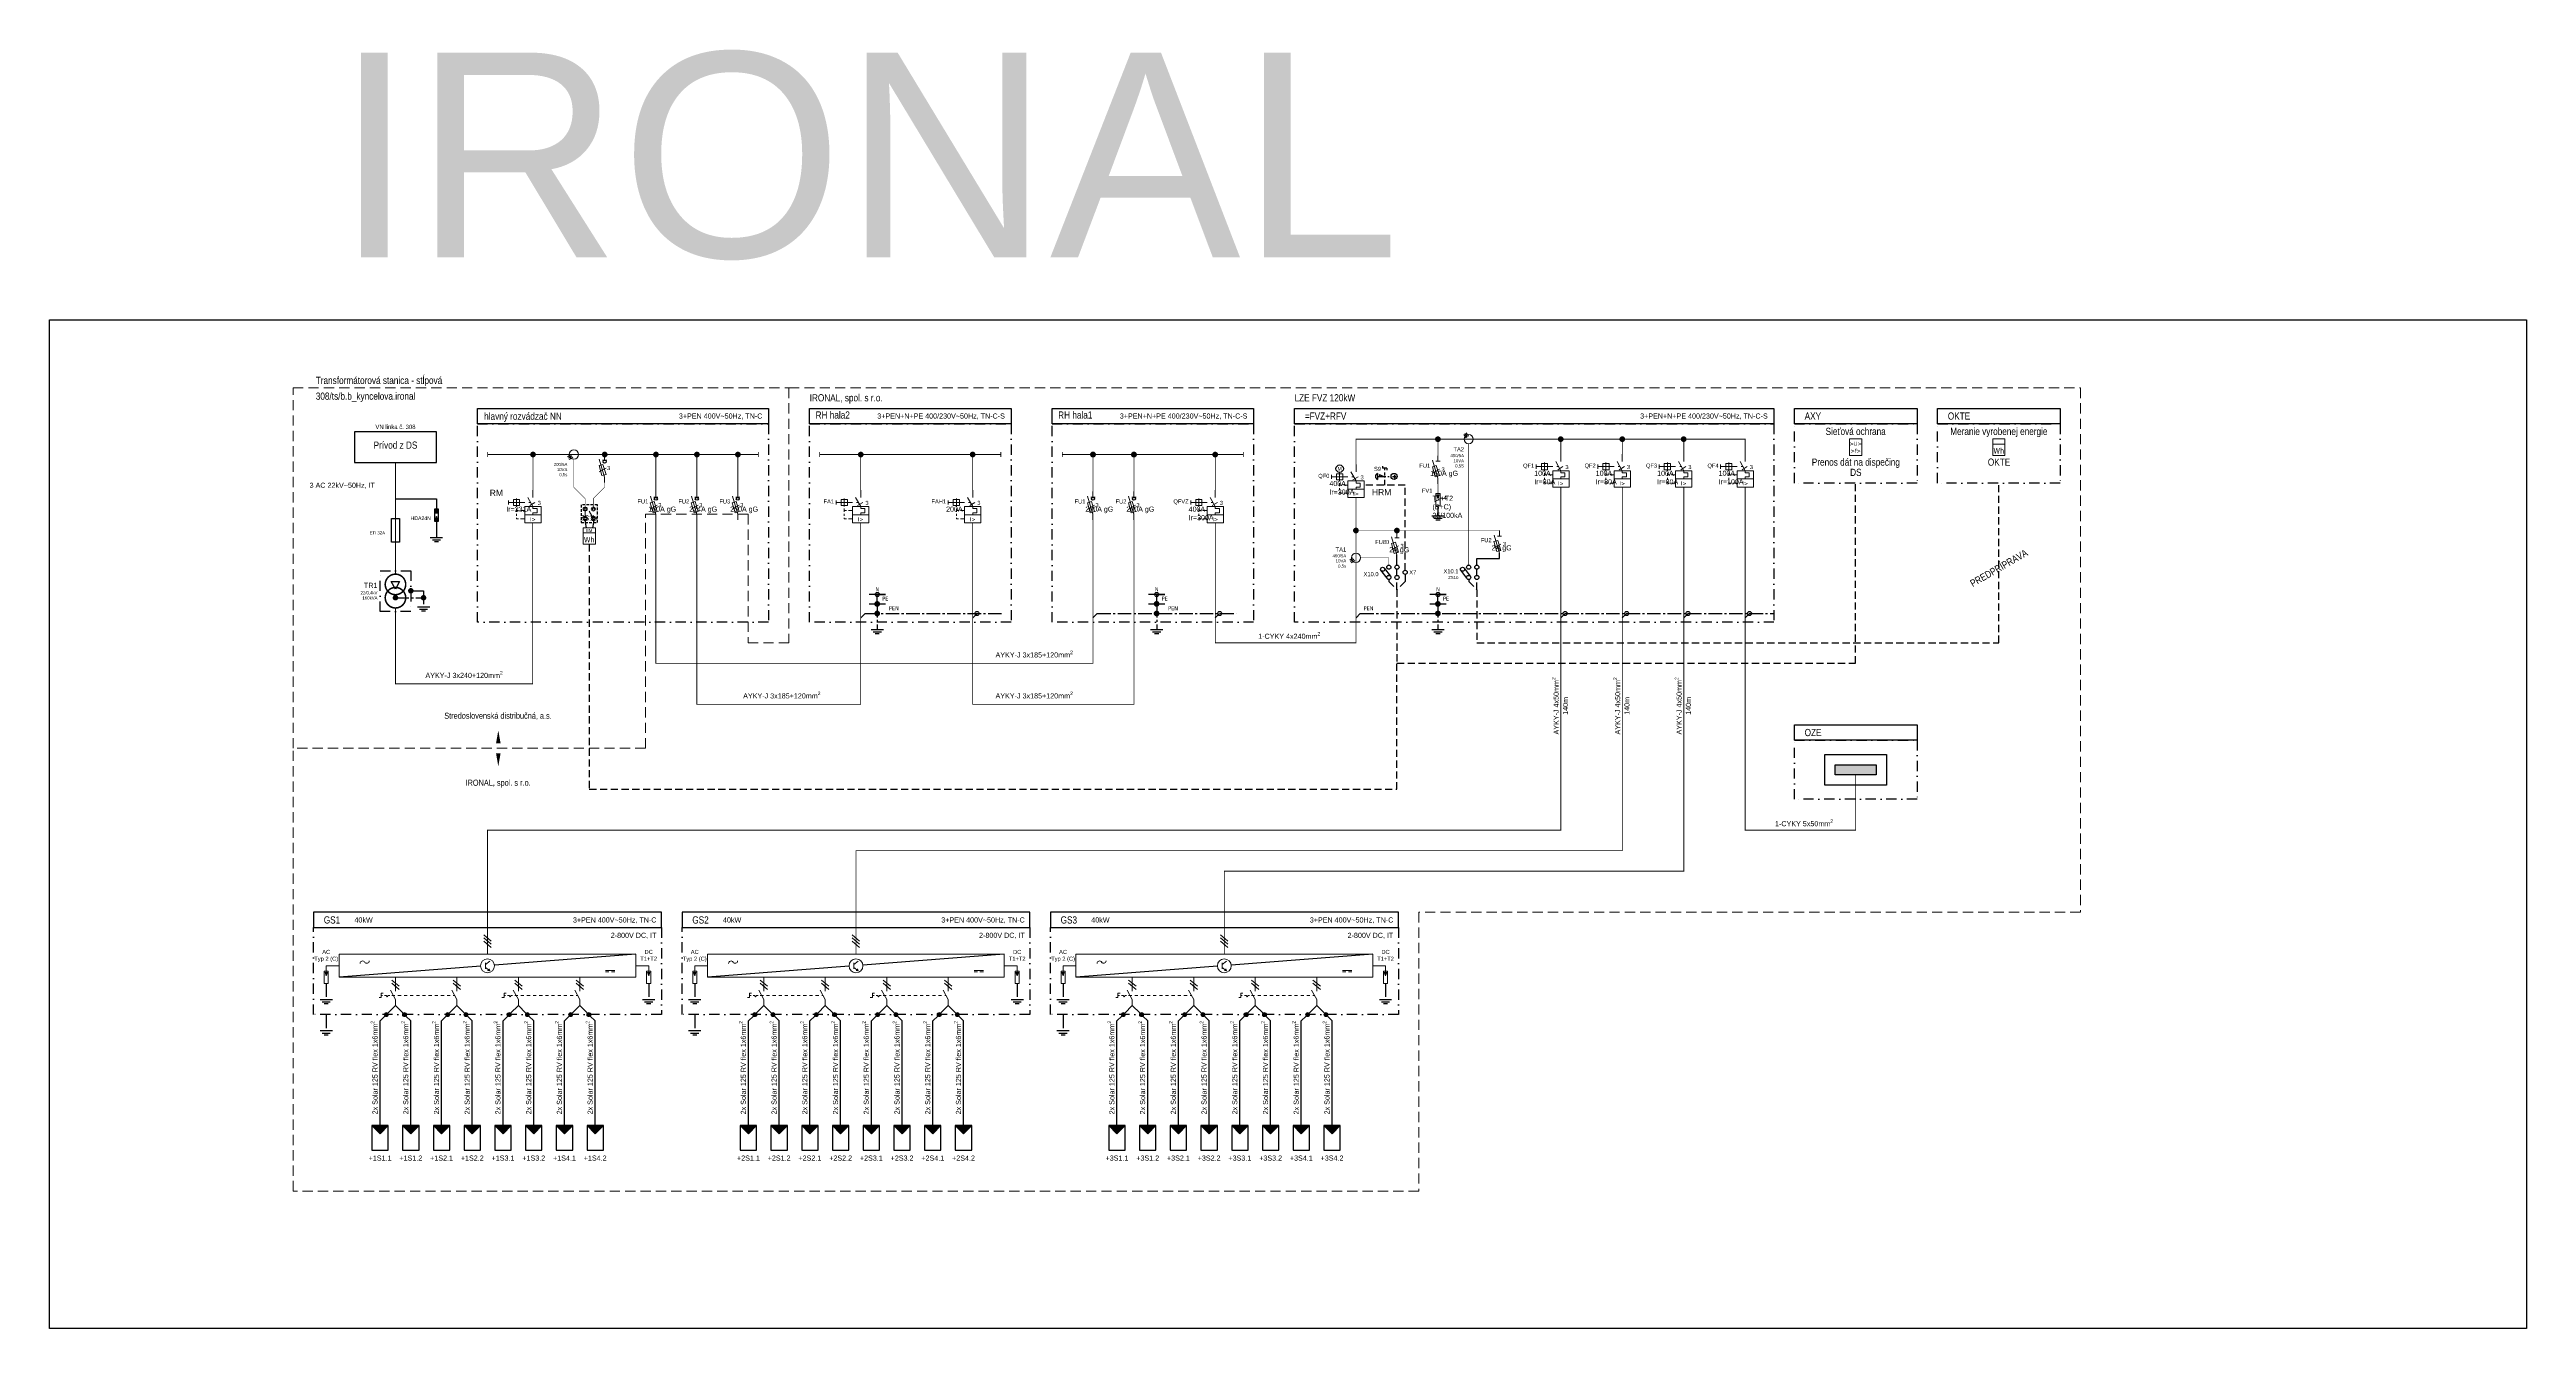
# Model space of a CAD drawing. Header units: millimetres. Extents: x -612 to 6794, y -5043 to 2163.
# Drawn here: x 162 to 1371, y -196 to 429 of the extents above; entities that cross this region are included whole.
import ezdxf
from ezdxf.enums import TextEntityAlignment as Align

# ---------------------------------------------------------------- set-up
doc = ezdxf.new("R2018")
doc.units = ezdxf.units.MM
doc.header["$MEASUREMENT"] = 0
for name, pattern in [('EPL_DASH', [1, 0.5, -0.5]), ('EPL_DASH2', [1, 0.66, -0.34]), ('EPL_DASHLONGDOT', [1, 0.66, -0.12, 0.1, -0.12]), ('ČERCHOVANÁ', [1, 0.5, -0.25, 0, -0.25]), ('ČÁRKOVANÁ', [0.75, 0.5, -0.25])]:
    doc.linetypes.add(name, pattern=pattern)
for name, color, linetype in [('10kV', 34, 'Continuous'), ('22kV', 34, 'Continuous'), ('400V', 7, 'Continuous'), ('EV-Káble', 7, 'Continuous'), ('Kable', 7, 'Continuous'), ('LEGRAND', 7, 'Continuous'), ('Pístroj_OZN', 230, 'Continuous'), ('RS', 40, 'Continuous')]:
    doc.layers.add(name, color=color, linetype=linetype)
for name, color, linetype, lineweight in [('EPLAN100', 7, 'Continuous', 50), ('EPLAN301', 7, 'Continuous', 25), ('EPLAN305', 7, 'EPL_DASH', 25), ('EPLAN420', 7, 'Continuous', 35), ('Prístroj', 7, 'Continuous', 13)]:
    doc.layers.add(name, color=color, linetype=linetype, lineweight=lineweight)
doc.styles.get("Standard").update_dxf_attribs({"font": 'arial.ttf'})
doc.styles.add('styl2', font='ARIALN.TTF', dxfattribs={"width": 0.85})
doc.styles.add('Tahoma', font='tahoma.ttf')

# ---------------------------------------------------------------- blocks, each defined once
blk = doc.blocks.new('Výkonový istič')
at = {"layer": 'Prístroj', "color": 0, "ltscale": 4}
for p, q in [((0, -3.5), (0, 0)), ((-12, -5), (-12, -7)), ((-12, -6), (-10.5, -6)), ((-10.5, -6), (-4, -6)), ((-8, -4), (-8, -8)), ((-8, -9), (-8, -10)), ((-8, -10), (-7, -10)), ((-8, -10), (-8, -10.5)), ((-8, -11.5), (-8, -12.5)), ((-6, -10), (-4, -10)), ((-2.5, -3.5), (0, -8)), ((-2, -6), (-1, -6)), ((-1.5, -7.5), (1, -6)), ((-8, -13.5), (-8, -14)), ((-7, -14), (-8, -14)), ((-6, -14), (-4, -14))]:
    blk.add_line(p, q, dxfattribs=at)
for points in [[(-9.5, -7.5), (-6.5, -7.5), (-6.5, -4.5), (-9.5, -4.5)], [(-4, -12), (4, -12), (4, -8), (-4, -8)], [(-4, -16), (4, -16), (4, -12), (-4, -12)]]:
    blk.add_lwpolyline(points, close=True, dxfattribs=at)
blk.add_lwpolyline([(0, -8), (0, -9), (2, -9), (2, -11), (0, -11), (0, -12)], dxfattribs=at)
at = {"lineweight": 30, "flags": 104}
blk.add_attdef('POPIS', text='', height=1.8, dxfattribs=at).set_placement((-13, -5), align=Align.TOP_RIGHT)
at = {"color": 0}
blk.add_attdef('POCET_POLOV', (2.26309, -7.17774), '', height=2, dxfattribs=at)
at = {"layer": 'Prístroj', "color": 0, "style": 'Tahoma'}
blk.add_text('I>', height=1.9629, dxfattribs=at).set_placement((0, -14.19629), align=Align.MIDDLE_CENTER)
at = {"layer": 'Pístroj_OZN'}
blk.add_attdef('OZNACENIE', text='', height=2, dxfattribs=at).set_placement((-13, -3.5), align=Align.RIGHT)
blk = doc.blocks.new('Poistkový odpojovač')
at = {"layer": 'Prístroj', "color": 0, "linetype": 'Continuous', "ltscale": 4}
for p, q in [((0, 0), (0, -2.7)), ((-2.7, -8.5), (0.7, -6.6)), ((-2.6, -2.2), (0, -11)), ((-1, -2.7), (1, -2.7)), ((0, -11), (0, -13.7))]:
    blk.add_line(p, q, dxfattribs=at)
blk.add_lwpolyline([(-1.3, -10.3), (0.7, -9.7), (-0.8, -4.8), (-2.7, -5.4)], close=True, dxfattribs=at)
at = {"lineweight": 30, "flags": 104}
blk.add_attdef('POPIS', text='', height=1.8, dxfattribs=at).set_placement((-3.7, -7.2), align=Align.TOP_RIGHT)
at = {"color": 0}
blk.add_attdef('POCET_POLOV', text='', height=2, dxfattribs=at).set_placement((1.7, -6.6), align=Align.MIDDLE_LEFT)
at = {"layer": 'Pístroj_OZN'}
blk.add_attdef('OZNACENIE', text='', height=2, dxfattribs=at).set_placement((-3.7, -5.7), align=Align.RIGHT)
blk = doc.blocks.new('VN MTP')
at = {"layer": '10kV', "color": 0, "lineweight": 13}
for p, q in [((-3.1, -1.2), (-1.5, -0.1)), ((-2.7, -1.8), (-1, -0.7)), ((-2.3, -2.4), (-0.6, -1.3))]:
    blk.add_line(p, q, dxfattribs=at)
blk.add_circle((0, 0), 2.25, dxfattribs=at)
blk = doc.blocks.new('Prepäťová ochrana')
at = {"layer": 'Prístroj', "linetype": 'Continuous', "ltscale": 4}
blk.add_hatch(color=0, dxfattribs=at).paths.add_polyline_path([(-0.6, -4.6), (0.6, -4.6), (0, -6.3)], flags=0)
at = {"layer": 'Prístroj', "color": 0, "linetype": 'Continuous', "ltscale": 4}
blk.add_line((-1.7, -8), (1.7, -6), dxfattribs=at)
for points in [[(-1, -10), (1, -10), (1, -4), (-1, -4)], [(-0.6, -4.6), (0.6, -4.6), (0, -6.3)]]:
    blk.add_lwpolyline(points, close=True, dxfattribs=at)
at = {"lineweight": 30, "flags": 104}
blk.add_attdef('POPIS', text='', height=1.8, dxfattribs=at).set_placement((-2.7, -5), align=Align.TOP_RIGHT)
blk.add_attdef('POCET_POLOV', text='', height=2).set_placement((2.7, -6), align=Align.MIDDLE_LEFT)
at = {"layer": 'Pístroj_OZN'}
blk.add_attdef('OZNACENIE', text='', height=2, dxfattribs=at).set_placement((-2.7, -3.5), align=Align.RIGHT)
blk = doc.blocks.new('Elektromer')
at = {"layer": 'Prístroj', "color": 0, "linetype": 'Continuous', "ltscale": 4}
blk.add_line((-3, -3.5), (3, -3.5), dxfattribs=at)
blk.add_lwpolyline([(-3, -9), (3, -9), (3, -1), (-3, -1)], close=True, dxfattribs=at)
at = {"lineweight": 30, "flags": 104}
blk.add_attdef('POPIS', text='', height=1.8, dxfattribs=at).set_placement((-4, -5), align=Align.TOP_RIGHT)
at = {"layer": 'Prístroj', "style": 'Tahoma'}
blk.add_text('Wh', height=2.72625, dxfattribs=at).set_placement((0, -6.772625), align=Align.MIDDLE_CENTER)
at = {"layer": 'Pístroj_OZN'}
blk.add_attdef('OZNACENIE', text='', height=2, dxfattribs=at).set_placement((-4, -3.5), align=Align.RIGHT)
blk = doc.blocks.new('SS2')
at = {"layer": 'Prístroj', "color": 0, "ltscale": 4}
for p, q in [((0, 1), (0, 0.5)), ((0, -4.1), (0, -0.5)), ((0, -5.1), (0, -5.6))]:
    blk.add_line(p, q, dxfattribs=at)
at = {"layer": 'Prístroj', "color": 0}
for centre, radius in [((0, 0), 1), ((0, 0), 0.5), ((0, -4.6), 1), ((0, -4.6), 0.5)]:
    blk.add_circle(centre, radius, dxfattribs=at)
at = {"lineweight": 30, "flags": 104}
blk.add_attdef('POPIS', text='', height=1.8, dxfattribs=at).set_placement((-3.7, -2.9), align=Align.TOP_RIGHT)
at = {"layer": 'Pístroj_OZN'}
blk.add_attdef('OZNACENIE', text='', height=2, dxfattribs=at).set_placement((-3.7, -1.4), align=Align.RIGHT)
blk = doc.blocks.new('SS1')
at = {"layer": 'Prístroj', "color": 0, "ltscale": 4}
for p, q in [((0, 1), (0, 0.5)), ((-0.2, -4.2), (-2, -1)), ((0, -5.1), (0, -5.6))]:
    blk.add_line(p, q, dxfattribs=at)
at = {"layer": 'Prístroj', "color": 0}
for centre, radius in [((0, 0), 1), ((0, 0), 0.5), ((0, -4.6), 1), ((0, -4.6), 0.5)]:
    blk.add_circle(centre, radius, dxfattribs=at)
at = {"lineweight": 30, "flags": 104}
blk.add_attdef('POPIS', text='', height=1.8, dxfattribs=at).set_placement((-3.7, -2.9), align=Align.TOP_RIGHT)
blk.add_attdef('POCET_POLOV', text='', height=1.5).set_placement((1, -2.3), align=Align.MIDDLE_LEFT)
at = {"layer": 'Pístroj_OZN'}
blk.add_attdef('OZNACENIE', text='', height=2, dxfattribs=at).set_placement((-3.7, -1.4), align=Align.RIGHT)
blk = doc.blocks.new('Poistkový odpínač')
at = {"color": 0, "lineweight": 25, "ltscale": 4}
blk.add_circle((0, -3.5), 0.75, dxfattribs=at)
at = {"layer": 'Prístroj', "color": 0, "linetype": 'Continuous', "ltscale": 4}
for p, q in [((0, 0), (0, -2.7)), ((-2.7, -8.5), (0.7, -6.6)), ((-2.6, -2.2), (0, -11)), ((-1, -2.7), (1, -2.7)), ((0, -11), (0, -13.7))]:
    blk.add_line(p, q, dxfattribs=at)
blk.add_lwpolyline([(-1.3, -10.3), (0.7, -9.7), (-0.8, -4.8), (-2.7, -5.4)], close=True, dxfattribs=at)
at = {"lineweight": 30, "flags": 104}
blk.add_attdef('POPIS', text='', height=1.8, dxfattribs=at).set_placement((-3.7, -7.2), align=Align.TOP_RIGHT)
blk.add_attdef('POCET_POLOV', text='', height=2).set_placement((1.2, -6.6), align=Align.MIDDLE_LEFT)
at = {"layer": 'Pístroj_OZN'}
blk.add_attdef('OZNACENIE', text='', height=2, dxfattribs=at).set_placement((-3.7, -5.7), align=Align.RIGHT)

msp = doc.modelspace()

# ---------------------------------------------------------------- hatches: boundary and pattern name
at = {"transparency": 33554549}
h = msp.add_hatch(color=7, dxfattribs=at)
h.dxf.hatch_style = 1
h.paths.add_polyline_path([(1053.5, 74.5), (1053.5, 79.5), (1033.5, 79.5), (1033.5, 74.5)])
at = {"layer": '22kV', "linetype": 'Continuous', "ltscale": 4}
for points in [[(350.1, 203.7), (351.3, 203.7), (350.7, 202)], [(350.1, 198.9), (351.3, 198.9), (350.7, 200.6)]]:
    msp.add_hatch(color=256, dxfattribs=at).paths.add_polyline_path(points, flags=0)
at = {"layer": 'EPLAN305', "linetype": 'Continuous', "ltscale": 4}
for points in [[(319.2, -96.7), (323.2, -100.7), (327.2, -96.7)], [(334.2, -96.7), (338.2, -100.7), (342.2, -96.7)], [(349.2, -96.7), (353.2, -100.7), (357.2, -96.7)], [(364.2, -96.7), (368.2, -100.7), (372.2, -96.7)], [(379.2, -96.7), (383.2, -100.7), (387.2, -96.7)], [(394.2, -96.7), (398.2, -100.7), (402.2, -96.7)], [(409.2, -96.7), (413.2, -100.7), (417.2, -96.7)], [(424.2, -96.7), (428.2, -100.7), (432.2, -96.7)], [(499, -96.7), (503, -100.7), (507, -96.7)], [(514, -96.7), (518, -100.7), (522, -96.7)], [(529, -96.7), (533, -100.7), (537, -96.7)], [(544, -96.7), (548, -100.7), (552, -96.7)], [(559, -96.7), (563, -100.7), (567, -96.7)], [(574, -96.7), (578, -100.7), (582, -96.7)], [(589, -96.7), (593, -100.7), (597, -96.7)], [(604, -96.7), (608, -100.7), (612, -96.7)], [(678.9, -96.7), (682.9, -100.7), (686.9, -96.7)], [(693.9, -96.7), (697.9, -100.7), (701.9, -96.7)], [(708.9, -96.7), (712.9, -100.7), (716.9, -96.7)], [(723.9, -96.7), (727.9, -100.7), (731.9, -96.7)], [(738.9, -96.7), (742.9, -100.7), (746.9, -96.7)], [(753.9, -96.7), (757.9, -100.7), (761.9, -96.7)], [(768.9, -96.7), (772.9, -100.7), (776.9, -96.7)], [(783.9, -96.7), (787.9, -100.7), (791.9, -96.7)]]:
    msp.add_hatch(color=230, dxfattribs=at).paths.add_polyline_path(points, flags=0)
at = {"layer": 'EV-Káble', "transparency": 33554687}
h = msp.add_hatch(color=1, dxfattribs=at)
h.dxf.hatch_style = 1
h.paths.add_polyline_path([(327.2, -42.5, 1), (325.2, -42.5)])
h = msp.add_hatch(color=7, dxfattribs=at)
h.dxf.hatch_style = 1
h.paths.add_polyline_path([(325.2, -42.5, 1), (327.2, -42.5)])
h = msp.add_hatch(color=1, dxfattribs=at)
h.dxf.hatch_style = 1
h.paths.add_polyline_path([(336.1, -42.5, 1), (334.1, -42.5)])
h = msp.add_hatch(color=7, dxfattribs=at)
h.dxf.hatch_style = 1
h.paths.add_polyline_path([(334.1, -42.5, 1), (336.1, -42.5)])
h = msp.add_hatch(color=1, dxfattribs=at)
h.dxf.hatch_style = 1
h.paths.add_polyline_path([(357.2, -42.5, 1), (355.2, -42.5)])
h = msp.add_hatch(color=7, dxfattribs=at)
h.dxf.hatch_style = 1
h.paths.add_polyline_path([(355.2, -42.5, 1), (357.2, -42.5)])
h = msp.add_hatch(color=1, dxfattribs=at)
h.dxf.hatch_style = 1
h.paths.add_polyline_path([(366.1, -42.5, 1), (364.1, -42.5)])
h = msp.add_hatch(color=7, dxfattribs=at)
h.dxf.hatch_style = 1
h.paths.add_polyline_path([(364.1, -42.5, 1), (366.1, -42.5)])
h = msp.add_hatch(color=1, dxfattribs=at)
h.dxf.hatch_style = 1
h.paths.add_polyline_path([(387.2, -42.5, 1), (385.2, -42.5)])
h = msp.add_hatch(color=7, dxfattribs=at)
h.dxf.hatch_style = 1
h.paths.add_polyline_path([(385.2, -42.5, 1), (387.2, -42.5)])
h = msp.add_hatch(color=1, dxfattribs=at)
h.dxf.hatch_style = 1
h.paths.add_polyline_path([(396.1, -42.5, 1), (394.1, -42.5)])
h = msp.add_hatch(color=7, dxfattribs=at)
h.dxf.hatch_style = 1
h.paths.add_polyline_path([(394.1, -42.5, 1), (396.1, -42.5)])
h = msp.add_hatch(color=1, dxfattribs=at)
h.dxf.hatch_style = 1
h.paths.add_polyline_path([(417.2, -42.5, 1), (415.2, -42.5)])
h = msp.add_hatch(color=7, dxfattribs=at)
h.dxf.hatch_style = 1
h.paths.add_polyline_path([(415.2, -42.5, 1), (417.2, -42.5)])
h = msp.add_hatch(color=1, dxfattribs=at)
h.dxf.hatch_style = 1
h.paths.add_polyline_path([(426.1, -42.5, 1), (424.1, -42.5)])
h = msp.add_hatch(color=7, dxfattribs=at)
h.dxf.hatch_style = 1
h.paths.add_polyline_path([(424.1, -42.5, 1), (426.1, -42.5)])
h = msp.add_hatch(color=1, dxfattribs=at)
h.dxf.hatch_style = 1
h.paths.add_polyline_path([(507.1, -42.5, 1), (505.1, -42.5)])
h = msp.add_hatch(color=7, dxfattribs=at)
h.dxf.hatch_style = 1
h.paths.add_polyline_path([(505.1, -42.5, 1), (507.1, -42.5)])
h = msp.add_hatch(color=1, dxfattribs=at)
h.dxf.hatch_style = 1
h.paths.add_polyline_path([(516, -42.5, 1), (514, -42.5)])
h = msp.add_hatch(color=7, dxfattribs=at)
h.dxf.hatch_style = 1
h.paths.add_polyline_path([(514, -42.5, 1), (516, -42.5)])
h = msp.add_hatch(color=1, dxfattribs=at)
h.dxf.hatch_style = 1
h.paths.add_polyline_path([(537.1, -42.5, 1), (535.1, -42.5)])
h = msp.add_hatch(color=7, dxfattribs=at)
h.dxf.hatch_style = 1
h.paths.add_polyline_path([(535.1, -42.5, 1), (537.1, -42.5)])
h = msp.add_hatch(color=1, dxfattribs=at)
h.dxf.hatch_style = 1
h.paths.add_polyline_path([(546, -42.5, 1), (544, -42.5)])
h = msp.add_hatch(color=7, dxfattribs=at)
h.dxf.hatch_style = 1
h.paths.add_polyline_path([(544, -42.5, 1), (546, -42.5)])
h = msp.add_hatch(color=1, dxfattribs=at)
h.dxf.hatch_style = 1
h.paths.add_polyline_path([(567.1, -42.5, 1), (565.1, -42.5)])
h = msp.add_hatch(color=7, dxfattribs=at)
h.dxf.hatch_style = 1
h.paths.add_polyline_path([(565.1, -42.5, 1), (567.1, -42.5)])
h = msp.add_hatch(color=1, dxfattribs=at)
h.dxf.hatch_style = 1
h.paths.add_polyline_path([(576, -42.5, 1), (574, -42.5)])
h = msp.add_hatch(color=7, dxfattribs=at)
h.dxf.hatch_style = 1
h.paths.add_polyline_path([(574, -42.5, 1), (576, -42.5)])
h = msp.add_hatch(color=1, dxfattribs=at)
h.dxf.hatch_style = 1
h.paths.add_polyline_path([(597.1, -42.5, 1), (595.1, -42.5)])
h = msp.add_hatch(color=7, dxfattribs=at)
h.dxf.hatch_style = 1
h.paths.add_polyline_path([(595.1, -42.5, 1), (597.1, -42.5)])
h = msp.add_hatch(color=1, dxfattribs=at)
h.dxf.hatch_style = 1
h.paths.add_polyline_path([(606, -42.5, 1), (604, -42.5)])
h = msp.add_hatch(color=7, dxfattribs=at)
h.dxf.hatch_style = 1
h.paths.add_polyline_path([(604, -42.5, 1), (606, -42.5)])
h = msp.add_hatch(color=1, dxfattribs=at)
h.dxf.hatch_style = 1
h.paths.add_polyline_path([(687, -42.5, 1), (685, -42.5)])
h = msp.add_hatch(color=7, dxfattribs=at)
h.dxf.hatch_style = 1
h.paths.add_polyline_path([(685, -42.5, 1), (687, -42.5)])
h = msp.add_hatch(color=1, dxfattribs=at)
h.dxf.hatch_style = 1
h.paths.add_polyline_path([(695.9, -42.5, 1), (693.9, -42.5)])
h = msp.add_hatch(color=7, dxfattribs=at)
h.dxf.hatch_style = 1
h.paths.add_polyline_path([(693.9, -42.5, 1), (695.9, -42.5)])
h = msp.add_hatch(color=1, dxfattribs=at)
h.dxf.hatch_style = 1
h.paths.add_polyline_path([(717, -42.5, 1), (715, -42.5)])
h = msp.add_hatch(color=7, dxfattribs=at)
h.dxf.hatch_style = 1
h.paths.add_polyline_path([(715, -42.5, 1), (717, -42.5)])
h = msp.add_hatch(color=1, dxfattribs=at)
h.dxf.hatch_style = 1
h.paths.add_polyline_path([(725.9, -42.5, 1), (723.9, -42.5)])
h = msp.add_hatch(color=7, dxfattribs=at)
h.dxf.hatch_style = 1
h.paths.add_polyline_path([(723.9, -42.5, 1), (725.9, -42.5)])
h = msp.add_hatch(color=1, dxfattribs=at)
h.dxf.hatch_style = 1
h.paths.add_polyline_path([(747, -42.5, 1), (745, -42.5)])
h = msp.add_hatch(color=7, dxfattribs=at)
h.dxf.hatch_style = 1
h.paths.add_polyline_path([(745, -42.5, 1), (747, -42.5)])
h = msp.add_hatch(color=1, dxfattribs=at)
h.dxf.hatch_style = 1
h.paths.add_polyline_path([(755.9, -42.5, 1), (753.9, -42.5)])
h = msp.add_hatch(color=7, dxfattribs=at)
h.dxf.hatch_style = 1
h.paths.add_polyline_path([(753.9, -42.5, 1), (755.9, -42.5)])
h = msp.add_hatch(color=1, dxfattribs=at)
h.dxf.hatch_style = 1
h.paths.add_polyline_path([(777, -42.5, 1), (775, -42.5)])
h = msp.add_hatch(color=7, dxfattribs=at)
h.dxf.hatch_style = 1
h.paths.add_polyline_path([(775, -42.5, 1), (777, -42.5)])
h = msp.add_hatch(color=1, dxfattribs=at)
h.dxf.hatch_style = 1
h.paths.add_polyline_path([(785.9, -42.5, 1), (783.9, -42.5)])
h = msp.add_hatch(color=7, dxfattribs=at)
h.dxf.hatch_style = 1
h.paths.add_polyline_path([(783.9, -42.5, 1), (785.9, -42.5)])
at = {"layer": 'LEGRAND', "lineweight": 13}
for points in [[(296.3, -21.9), (297.5, -21.9), (296.9, -23.6)], [(453.7, -21.9), (454.9, -21.9), (454.3, -23.6)], [(476.2, -21.9), (477.4, -21.9), (476.8, -23.6)], [(633.6, -21.9), (634.8, -21.9), (634.2, -23.6)], [(656, -21.9), (657.2, -21.9), (656.6, -23.6)], [(813.4, -21.9), (814.6, -21.9), (814, -23.6)]]:
    msp.add_hatch(color=256, dxfattribs=at).paths.add_polyline_path(points, flags=0)

# ---------------------------------------------------------------- linework, layer by layer
at = {"lineweight": 13}
for p, q in [((296.9, -18.7), (303.2, -18.7)), ((454.3, -18.7), (448, -18.7)), ((476.8, -18.7), (483, -18.7)), ((634.2, -18.7), (627.9, -18.7)), ((656.6, -18.7), (662.9, -18.7)), ((814, -18.7), (807.8, -18.7))]:
    msp.add_line(p, q, dxfattribs=at)
for p, q in [((372.3, -18.9), (303.2, -24.3)), ((448, -13), (379, -18.4)), ((552.1, -18.9), (483, -24.3)), ((627.9, -13), (558.8, -18.4)), ((732, -18.9), (662.9, -24.3)), ((807.8, -13), (738.7, -18.4))]:
    msp.add_line(p, q)
at = {"linetype": 'EPL_DASH', "lineweight": 13, "ltscale": 3}
for p, q in [((328.9, -33.1), (359.6, -33.1)), ((388.9, -33.1), (419.6, -33.1)), ((508.8, -33.1), (539.4, -33.1)), ((568.8, -33.1), (599.4, -33.1)), ((688.6, -33.1), (719.3, -33.1)), ((748.6, -33.1), (779.3, -33.1))]:
    msp.add_line(p, q, dxfattribs=at)
for points in [[(161.8, 296.6), (1371, 296.6), (1371, -195.7), (161.8, -195.7)], [(310.7, 227), (350.7, 227), (350.7, 242), (310.7, 242)], [(1033.5, 79.5), (1053.5, 79.5), (1053.5, 74.5), (1033.5, 74.5)]]:
    msp.add_lwpolyline(points, close=True)
for points in [[(423.3, 198.7), (423.3, 197.7), (423.8, 195.1)], [(427.3, 198.7), (427.3, 197.7), (426.8, 195.1)], [(1028.5, 84.5), (1058.5, 84.5), (1058.5, 69.5), (1028.5, 69.5), (1028.5, 84.5)]]:
    msp.add_lwpolyline(points)
at = {"layer": '10kV', "color": 0, "ltscale": 5}
msp.add_lwpolyline([(370.7, 253.4), (512.8, 253.4), (512.8, 245.9), (370.7, 245.9)], close=True, dxfattribs=at)
at = {"layer": '10kV', "color": 0, "linetype": 'ČERCHOVANÁ', "ltscale": 10}
for points in [[(370.7, 245.9), (512.8, 245.9), (512.8, 149), (370.7, 149)], [(532.8, 245.9), (631.2, 245.9), (631.2, 149), (532.8, 149)], [(651.2, 245.9), (749.6, 245.9), (749.6, 149), (651.2, 149)]]:
    msp.add_lwpolyline(points, close=True, dxfattribs=at)
at = {"layer": '22kV', "ltscale": 10}
for p, q in [((328.6, 168.9), (332.7, 168.9)), ((330.7, 165.2), (328.6, 168.9)), ((332.7, 168.9), (330.7, 165.2))]:
    msp.add_line(p, q, dxfattribs=at)
at = {"layer": '22kV', "color": 0, "linetype": 'ČERCHOVANÁ', "ltscale": 10}
for points in [[(769.6, 245.9), (1003.6, 245.9), (1003.6, 149), (769.6, 149)], [(1013.6, 245.9), (1073.5, 245.9), (1073.5, 217), (1013.6, 217)], [(1083.5, 245.9), (1143.3, 245.9), (1143.3, 217), (1083.5, 217)], [(323.2, 174.2), (338.2, 174.2), (338.2, 154.2), (323.2, 154.2)], [(1013.6, 91.5), (1073.5, 91.5), (1073.5, 62.6), (1013.6, 62.6)], [(290.7, 0), (460.6, 0), (460.6, -42.5), (290.7, -42.5)], [(470.6, 0), (640.4, 0), (640.4, -42.5), (470.6, -42.5)], [(650.4, 0), (820.3, 0), (820.3, -42.5), (650.4, -42.5)]]:
    msp.add_lwpolyline(points, close=True, dxfattribs=at)
at = {"layer": '22kV', "const_width": 0.4, "flags": 128}
msp.add_lwpolyline([(330.7, 172.5), (330.7, 227)], dxfattribs=at)
at = {"layer": '22kV'}
msp.add_lwpolyline([(330.7, 209.3), (350.7, 209.3), (350.7, 204.3)], dxfattribs=at)
at = {"layer": '22kV', "color": 0, "linetype": 'EPL_DASH2', "ltscale": 2}
msp.add_lwpolyline([(429.3, 206.3), (421.3, 206.3), (421.3, 197.7), (429.3, 197.7)], close=True, dxfattribs=at)
at = {"layer": '22kV', "lineweight": -3, "ltscale": 10}
msp.add_lwpolyline([(328.7, 199.7), (332.7, 199.7), (332.7, 188.1), (328.7, 188.1)], close=True, dxfattribs=at)
at = {"layer": '22kV', "linetype": 'Continuous', "ltscale": 4}
for points in [[(349.7, 198.3), (351.7, 198.3), (351.7, 204.3), (349.7, 204.3)], [(350.1, 203.7), (351.3, 203.7), (350.7, 202)], [(350.1, 198.9), (351.3, 198.9), (350.7, 200.6)]]:
    msp.add_lwpolyline(points, close=True, dxfattribs=at)
at = {"layer": '22kV', "const_width": 0.75, "flags": 128}
msp.add_lwpolyline([(325.7, 167.5, 1), (335.7, 167.5, 1), (325.7, 167.5, -1)], format="xyb", dxfattribs=at)
at = {"layer": '22kV', "color": 251}
for points in [[(379.8, 90), (380.9, 96.2), (382, 90), (380.9, 96.2)], [(379.8, 85), (380.9, 78.7), (382, 85), (380.9, 78.7)]]:
    msp.add_solid(points, dxfattribs=at)
at = {"layer": '400V', "linetype": 'Continuous', "ltscale": 4}
for p, q in [((810.1, 221.7), (810.1, 218.7)), ((810.1, 220.2), (814.1, 220.2)), ((811.1, 221.2), (813.1, 220.2)), ((811.1, 221.2), (811.1, 220.2)), ((812.6, 225.2), (812.6, 224.2)), ((814.6, 224.2), (812.6, 224.2)), ((813.6, 223.2), (813.6, 224.2)), ((813.6, 220.7), (813.6, 222.2)), ((814.6, 224.2), (814.6, 223.2)), ((815.1, 220.2), (815.7, 220.2)), ((815.1, 220.2), (815.8, 220.2)), ((815.1, 220.2), (815.8, 220.2)), ((817.4, 220.2), (819.1, 220.2)), ((818.3, 220.9), (819.1, 220.2)), ((819.1, 220.2), (818.3, 219.4))]:
    msp.add_line(p, q, dxfattribs=at)
at = {"layer": '400V', "color": 94, "true_color": 0x00a800}
for p, q in [((350.7, 198.3), (350.7, 190.3)), ((353.7, 190.3), (347.7, 190.3)), ((348.7, 189.3), (352.7, 189.3)), ((351.7, 188.3), (349.7, 188.3)), ((347.4, 156.4), (341.4, 156.4)), ((342.4, 155.4), (346.4, 155.4)), ((345.4, 154.4), (343.4, 154.4))]:
    msp.add_line(p, q, dxfattribs=at)
at = {"layer": '400V', "lineweight": 13}
for p, q in [((373.8, -3.6), (377.4, -6.6)), ((373.8, -5.1), (377.4, -8.1)), ((373.8, -6.7), (377.4, -9.7)), ((553.7, -3.6), (557.3, -6.6)), ((553.7, -5.1), (557.3, -8.1)), ((553.7, -6.7), (557.3, -9.7)), ((733.5, -3.6), (737.1, -6.6)), ((733.5, -5.1), (737.1, -8.1)), ((733.5, -6.7), (737.1, -9.7))]:
    msp.add_line(p, q, dxfattribs=at)
at = {"layer": '400V', "linetype": 'Continuous', "lineweight": 13, "ltscale": 4}
for p, q in [((376.7, -16.4), (374.6, -18)), ((374.6, -17.2), (374.6, -20.2)), ((376.7, -21.1), (374.6, -19.5)), ((376.7, -21.1), (375.7, -21)), ((376.7, -21.1), (376.4, -20.2)), ((433.3, -20.9), (437.8, -20.9)), ((433.3, -21.6), (434.9, -21.6)), ((437.8, -21.6), (436.1, -21.6)), ((556.5, -16.4), (554.4, -18)), ((554.4, -17.2), (554.4, -20.2)), ((556.5, -21.1), (554.4, -19.5)), ((556.5, -21.1), (555.6, -21)), ((556.5, -21.1), (556.3, -20.2)), ((613.2, -20.9), (617.7, -20.9)), ((613.2, -21.6), (614.8, -21.6)), ((617.7, -21.6), (616, -21.6)), ((736.4, -16.4), (734.3, -18)), ((734.3, -17.2), (734.3, -20.2)), ((736.4, -21.1), (734.3, -19.5)), ((736.4, -21.1), (735.4, -21)), ((736.4, -21.1), (736.1, -20.2)), ((793, -20.9), (797.5, -20.9)), ((793, -21.6), (794.7, -21.6)), ((797.5, -21.6), (795.9, -21.6))]:
    msp.add_line(p, q, dxfattribs=at)
at = {"layer": '400V', "color": 1, "linetype": 'Continuous', "lineweight": 13, "ltscale": 4}
for p, q in [((322.7, -34.1), (323.7, -34.1)), ((323.7, -32.1), (323.7, -34.1)), ((323.7, -32.1), (324.7, -32.1)), ((323.7, -33.1), (324.4, -33.1)), ((325.4, -33.1), (326.2, -33.1)), ((326.7, -33.9), (326.2, -33.1)), ((327.2, -33.1), (326.7, -33.9)), ((327.2, -33.1), (327.9, -33.1)), ((330.7, -35.1), (328.2, -30.6)), ((328.9, -33.1), (329.6, -33.1)), ((330.7, -38.1), (330.7, -35.1)), ((360.7, -35.1), (358.2, -30.6)), ((360.7, -38.1), (360.7, -35.1)), ((382.7, -34.1), (383.7, -34.1)), ((383.7, -32.1), (383.7, -34.1)), ((383.7, -32.1), (384.7, -32.1)), ((383.7, -33.1), (384.4, -33.1)), ((385.4, -33.1), (386.2, -33.1)), ((386.7, -33.9), (386.2, -33.1)), ((387.2, -33.1), (386.7, -33.9)), ((387.2, -33.1), (387.9, -33.1)), ((390.7, -35.1), (388.2, -30.6)), ((388.9, -33.1), (389.6, -33.1)), ((390.7, -38.1), (390.7, -35.1)), ((420.7, -35.1), (418.2, -30.6)), ((420.7, -38.1), (420.7, -35.1)), ((502.5, -34.1), (503.5, -34.1)), ((503.5, -32.1), (503.5, -34.1)), ((503.5, -32.1), (504.5, -32.1)), ((503.5, -33.1), (504.3, -33.1)), ((505.3, -33.1), (506, -33.1)), ((506.5, -33.9), (506, -33.1)), ((507, -33.1), (506.5, -33.9)), ((507, -33.1), (507.8, -33.1)), ((510.5, -35.1), (508, -30.6)), ((508.8, -33.1), (509.4, -33.1)), ((510.5, -38.1), (510.5, -35.1)), ((540.5, -35.1), (538, -30.6)), ((540.5, -38.1), (540.5, -35.1)), ((562.5, -34.1), (563.5, -34.1)), ((563.5, -32.1), (563.5, -34.1)), ((563.5, -32.1), (564.5, -32.1)), ((563.5, -33.1), (564.3, -33.1)), ((565.3, -33.1), (566, -33.1)), ((566.5, -33.9), (566, -33.1)), ((567, -33.1), (566.5, -33.9)), ((567, -33.1), (567.8, -33.1)), ((570.5, -35.1), (568, -30.6)), ((568.8, -33.1), (569.4, -33.1)), ((570.5, -38.1), (570.5, -35.1)), ((600.5, -35.1), (598, -30.6)), ((600.5, -38.1), (600.5, -35.1)), ((682.4, -34.1), (683.4, -34.1)), ((683.4, -32.1), (683.4, -34.1)), ((683.4, -32.1), (684.4, -32.1)), ((683.4, -33.1), (684.1, -33.1)), ((685.1, -33.1), (685.9, -33.1)), ((686.4, -33.9), (685.9, -33.1)), ((686.9, -33.1), (686.4, -33.9)), ((686.9, -33.1), (687.6, -33.1)), ((690.4, -35.1), (687.9, -30.6)), ((688.6, -33.1), (689.3, -33.1)), ((690.4, -38.1), (690.4, -35.1)), ((720.4, -35.1), (717.9, -30.6)), ((720.4, -38.1), (720.4, -35.1)), ((742.4, -34.1), (743.4, -34.1)), ((743.4, -32.1), (743.4, -34.1)), ((743.4, -32.1), (744.4, -32.1)), ((743.4, -33.1), (744.1, -33.1)), ((745.1, -33.1), (745.9, -33.1)), ((746.4, -33.9), (745.9, -33.1)), ((746.9, -33.1), (746.4, -33.9)), ((746.9, -33.1), (747.6, -33.1)), ((750.4, -35.1), (747.9, -30.6)), ((748.6, -33.1), (749.3, -33.1)), ((750.4, -38.1), (750.4, -35.1)), ((780.4, -35.1), (777.9, -30.6)), ((780.4, -38.1), (780.4, -35.1))]:
    msp.add_line(p, q, dxfattribs=at)
at = {"layer": '400V', "color": 1, "lineweight": 13}
for p, q in [((328.9, -25.7), (332.5, -28.7)), ((328.9, -27.2), (332.5, -30.2)), ((358.9, -25.7), (362.5, -28.7)), ((358.9, -27.2), (362.5, -30.2)), ((388.9, -25.7), (392.5, -28.7)), ((388.9, -27.2), (392.5, -30.2)), ((418.9, -25.7), (422.5, -28.7)), ((418.9, -27.2), (422.5, -30.2)), ((508.7, -25.7), (512.3, -28.7)), ((508.7, -27.2), (512.3, -30.2)), ((538.7, -25.7), (542.3, -28.7)), ((538.7, -27.2), (542.3, -30.2)), ((568.7, -25.7), (572.3, -28.7)), ((568.7, -27.2), (572.3, -30.2)), ((598.7, -25.7), (602.3, -28.7)), ((598.7, -27.2), (602.3, -30.2)), ((688.6, -25.7), (692.2, -28.7)), ((688.6, -27.2), (692.2, -30.2)), ((718.6, -25.7), (722.2, -28.7)), ((718.6, -27.2), (722.2, -30.2)), ((748.6, -25.7), (752.2, -28.7)), ((748.6, -27.2), (752.2, -30.2)), ((778.6, -25.7), (782.2, -28.7)), ((778.6, -27.2), (782.2, -30.2))]:
    msp.add_line(p, q, dxfattribs=at)
at = {"layer": '400V', "color": 1, "linetype": 'Continuous', "lineweight": 13}
for p, q in [((330.7, -24.3), (330.7, -31.1)), ((360.7, -24.3), (360.7, -31.1)), ((390.7, -24.3), (390.7, -31.1)), ((420.7, -24.3), (420.7, -31.1)), ((510.5, -24.3), (510.5, -31.1)), ((540.5, -24.3), (540.5, -31.1)), ((570.5, -24.3), (570.5, -31.1)), ((600.5, -24.3), (600.5, -31.1)), ((690.4, -24.3), (690.4, -31.1)), ((720.4, -24.3), (720.4, -31.1)), ((750.4, -24.3), (750.4, -31.1)), ((780.4, -24.3), (780.4, -31.1))]:
    msp.add_line(p, q, dxfattribs=at)
at = {"layer": '400V', "ltscale": 5}
for points in [[(532.8, 253.4), (631.2, 253.4), (631.2, 245.9), (532.8, 245.9)], [(651.2, 253.4), (749.6, 253.4), (749.6, 245.9), (651.2, 245.9)]]:
    msp.add_lwpolyline(points, close=True, dxfattribs=at)
at = {"layer": '400V', "color": 230, "ltscale": 5}
for points in [[(769.6, 253.4), (1003.6, 253.4), (1003.6, 245.9), (769.6, 245.9)], [(1013.6, 253.4), (1073.5, 253.4), (1073.5, 245.9), (1013.6, 245.9)], [(1083.5, 253.4), (1143.3, 253.4), (1143.3, 245.9), (1083.5, 245.9)], [(290.7, 0), (460.6, 0), (460.6, 7.5), (290.7, 7.5)], [(470.6, 0), (640.4, 0), (640.4, 7.5), (470.6, 7.5)], [(650.4, 0), (820.3, 0), (820.3, 7.5), (650.4, 7.5)]]:
    msp.add_lwpolyline(points, close=True, dxfattribs=at)
at = {"layer": '400V', "flags": 128}
for points, const_width in [([(375.7, 229.7), (375.7, 232.1), (375.7, 232.1)], 0.4), ([(375.7, 230.9), (507.8, 230.9)], 0.4), ([(397.8, 210), (397.8, 230.9)], 0.4), ([(432.8, 230.9), (432.8, 228.2)], 0.2), ([(457.8, 210), (457.8, 230.9)], 0.4), ([(477.8, 210), (477.8, 230.9)], 0.4), ([(497.8, 210), (497.8, 230.9)], 0.4), ([(507.8, 229.7), (507.8, 232.1), (507.8, 232.1)], 0.4), ([(537.8, 229.7), (537.8, 232.1), (537.8, 232.1)], 0.4), ([(626.2, 230.9), (537.8, 230.9)], 0.4), ([(557.8, 210), (557.8, 230.9)], 0.4), ([(612.5, 210), (612.5, 230.9)], 0.4), ([(626.2, 229.7), (626.2, 232.1), (626.2, 232.1)], 0.4), ([(656.2, 229.7), (656.2, 232.1), (656.2, 232.1)], 0.4), ([(744.6, 230.9), (656.2, 230.9)], 0.4), ([(671.2, 210), (671.2, 230.9)], 0.4), ([(691.2, 210), (691.2, 230.9)], 0.4), ([(730.9, 210), (730.9, 230.9)], 0.4), ([(744.6, 229.7), (744.6, 232.1), (744.6, 232.1)], 0.4), ([(799.6, 222.5), (799.6, 238.4), (989.6, 238.4), (989.6, 227.5)], 0.4), ([(839.6, 227.5), (839.6, 238.4)], 0.4), ([(854.6, 236.2), (854.6, 176.9)], 0.2), ([(899.6, 227.5), (899.6, 238.4)], 0.4), ([(929.6, 227.5), (929.6, 238.4)], 0.4), ([(959.6, 227.5), (959.6, 238.4)], 0.4), ([(417.8, 228.7), (417.8, 214.9), (423.3, 209.4), (423.3, 205.3)], 0.2), ([(839.3, 220.2), (839.6, 219.3), (839.6, 211.8)], 0.4), ([(375.6, -13), (375.6, 47.5), (899.6, 47.5), (899.6, 215)], 0.4), ([(929.6, 215), (929.6, 37.5), (555.5, 37.5), (555.5, -13)], 0.4), ([(959.6, 215), (959.6, 27.5), (735.3, 27.5), (735.3, -13)], 0.4), ([(799.6, 170.5), (799.6, 210)], 0.4), ([(989.6, 215), (989.6, 149)], 0.4), ([(397.7, 149), (397.7, 197.5)], 0.4), ([(457.5, 202.7), (457.8, 201.8), (457.8, 149)], 0.4), ([(477.5, 202.7), (477.8, 201.8), (477.8, 149)], 0.4), ([(557.8, 149), (557.8, 149), (557.8, 197.5)], 0.4), ([(612.5, 197.5), (612.5, 149)], 0.4), ([(670.9, 202.7), (671.2, 201.8), (671.2, 149)], 0.4), ([(690.9, 202.7), (691.2, 201.8), (691.2, 149)], 0.4), ([(730.9, 197.5), (730.9, 139), (799.6, 139), (799.6, 170.5)], 0.4), ([(799.6, 193.8), (819.6, 193.8), (819.6, 190.1)], 0.2), ([(801.8, 180.5), (815.6, 180.5), (815.6, 176.9)], 0.2), ([(330.7, 156), (330.7, 119), (397.7, 119), (397.7, 149)], 0.4), ([(457.8, 149), (457.8, 129), (671.2, 129), (671.2, 149)], 0.4), ([(477.8, 149), (477.8, 109), (557.8, 109), (557.8, 149)], 0.4), ([(612.5, 149), (612.5, 109), (691.2, 109), (691.2, 149)], 0.4), ([(989.6, 149), (989.6, 47.5), (1043.5, 47.5), (1043.5, 74.5)], 0.4), ([(397.7, 119), (397.7, 119)], 0.4)]:
    msp.add_lwpolyline(points, dxfattribs=dict(at, const_width=const_width))
at = {"layer": '400V', "const_width": 1.29}
for points in [[(398.6, 230.9, 1), (397.1, 230.9, 1), (398.6, 230.9, 0.272597)], [(433.6, 230.9, 1), (432.1, 230.9, 1), (433.6, 230.9, 0.272597)], [(458.6, 230.9, 1), (457.1, 230.9, 1), (458.6, 230.9, 0.272597)], [(478.6, 230.9, 1), (477.1, 230.9, 1), (478.6, 230.9, 0.272597)], [(498.6, 230.9, 1), (497.1, 230.9, 1), (498.6, 230.9, 0.272597)], [(558.6, 230.9, 1), (557.1, 230.9, 1), (558.6, 230.9, 0.272597)], [(558.6, 230.9, 1), (557.1, 230.9, 1), (558.6, 230.9, 0.272597)], [(613.2, 230.9, 1), (611.7, 230.9, 1), (613.2, 230.9, 0.272597)], [(672, 230.9, 1), (670.4, 230.9, 1), (672, 230.9, 0.272597)], [(672, 230.9, 1), (670.4, 230.9, 1), (672, 230.9, 0.272597)], [(692, 230.9, 1), (690.4, 230.9, 1), (692, 230.9, 0.272597)], [(692, 230.9, 1), (690.4, 230.9, 1), (692, 230.9, 0.272597)], [(731.6, 230.9, 1), (730.1, 230.9, 1), (731.6, 230.9, 0.272597)], [(840.3, 238.4, 1), (838.8, 238.4, 1), (840.3, 238.4, 0.272597)], [(900.3, 238.4, 1), (898.8, 238.4, 1), (900.3, 238.4, 0.272597)], [(930.3, 238.4, 1), (928.8, 238.4, 1), (930.3, 238.4, 0.272597)], [(960.3, 238.4, 1), (958.8, 238.4, 1), (960.3, 238.4, 0.272597)], [(800.3, 193.8, 1), (798.8, 193.8, 1), (800.3, 193.8, 0.272597)], [(820.3, 193.8, 1), (818.8, 193.8, 1), (820.3, 193.8, 0.272597)]]:
    msp.add_lwpolyline(points, format="xyb", dxfattribs=at)
at = {"layer": '400V', "flags": 128}
msp.add_lwpolyline([(432.8, 219.9, 0.2, 0.2, 0), (432.8, 214.9, 0.2, 0.2, 0), (427.3, 209.4, 0.2, 0.2, 0), (427.3, 205.3, 0, 0, 0)], format="xyseb", dxfattribs=at)
at = {"layer": '400V', "color": 253, "linetype": 'ČÁRKOVANÁ', "ltscale": 3, "const_width": 0.2, "flags": 128}
msp.add_lwpolyline([(819.6, 193.8), (869.6, 193.8), (869.6, 191.1)], dxfattribs=at)
at = {"layer": '400V', "const_width": 0.75, "flags": 128}
msp.add_lwpolyline([(325.7, 161, 1), (335.7, 161, 1), (325.7, 161, -1)], format="xyb", dxfattribs=at)
at = {"layer": '400V', "color": 94, "true_color": 0x00a800, "const_width": 1.29}
for points in [[(331.4, 161, 1), (330, 161, 1), (331.4, 161, 0.272597)], [(338.9, 164.4, 1), (337.5, 164.4, 1), (338.9, 164.4, 0.272597)], [(345.1, 161, 1), (343.7, 161, 1), (345.1, 161, 0.272597)], [(565.1, 158, -1), (566.6, 158, -1), (565.1, 158, -0.272597)], [(701.5, 158, -1), (703, 158, -1), (701.5, 158, -0.272597)], [(838.8, 158, -1), (840.3, 158, -1), (838.8, 158, -0.272597)], [(565.1, 153.3, -1), (566.6, 153.3, -1), (565.1, 153.3, -0.272597)], [(701.5, 153.3, -1), (703, 153.3, -1), (701.5, 153.3, -0.272597)], [(838.8, 153.3, -1), (840.3, 153.3, -1), (838.8, 153.3, -0.272597)]]:
    msp.add_lwpolyline(points, format="xyb", dxfattribs=at)
at = {"layer": '400V', "color": 0, "ltscale": 5}
msp.add_lwpolyline([(1013.6, 99), (1073.5, 99), (1073.5, 91.5), (1013.6, 91.5)], close=True, dxfattribs=at)
at = {"layer": '400V', "linetype": 'Continuous', "lineweight": 13, "ltscale": 4}
for points in [[(303.2, -24.3), (448, -24.3), (448, -13), (303.2, -13)], [(483, -24.3), (627.9, -24.3), (627.9, -13), (483, -13)], [(662.9, -24.3), (807.8, -24.3), (807.8, -13), (662.9, -13)]]:
    msp.add_lwpolyline(points, close=True, dxfattribs=at)
at = {"layer": '400V', "color": 1, "linetype": 'Continuous', "lineweight": 25, "ltscale": 4}
for points in [[(323.2, -96.7), (323.2, -45.5), (325.5, -43.2)], [(326.9, -41.8), (330.7, -38.1)], [(334.4, -41.8), (330.7, -38.1)], [(338.2, -96.7), (338.2, -45.5), (335.8, -43.2)], [(353.2, -96.7), (353.2, -45.5), (355.5, -43.2)], [(356.9, -41.8), (360.7, -38.1)], [(364.4, -41.8), (360.7, -38.1)], [(368.2, -96.7), (368.2, -45.5), (365.8, -43.2)], [(383.2, -96.7), (383.2, -45.5), (385.5, -43.2)], [(386.9, -41.8), (390.7, -38.1)], [(394.4, -41.8), (390.7, -38.1)], [(398.2, -96.7), (398.2, -45.5), (395.8, -43.2)], [(413.2, -96.7), (413.2, -45.5), (415.5, -43.2)], [(416.9, -41.8), (420.7, -38.1)], [(424.4, -41.8), (420.7, -38.1)], [(428.2, -96.7), (428.2, -45.5), (425.8, -43.2)], [(503, -96.7), (503, -45.5), (505.4, -43.2)], [(506.8, -41.8), (510.5, -38.1)], [(514.3, -41.8), (510.5, -38.1)], [(518, -96.7), (518, -45.5), (515.7, -43.2)], [(533, -96.7), (533, -45.5), (535.4, -43.2)], [(536.8, -41.8), (540.5, -38.1)], [(544.3, -41.8), (540.5, -38.1)], [(548, -96.7), (548, -45.5), (545.7, -43.2)], [(563, -96.7), (563, -45.5), (565.4, -43.2)], [(566.8, -41.8), (570.5, -38.1)], [(574.3, -41.8), (570.5, -38.1)], [(578, -96.7), (578, -45.5), (575.7, -43.2)], [(593, -96.7), (593, -45.5), (595.4, -43.2)], [(596.8, -41.8), (600.5, -38.1)], [(604.3, -41.8), (600.5, -38.1)], [(608, -96.7), (608, -45.5), (605.7, -43.2)], [(682.9, -96.7), (682.9, -45.5), (685.2, -43.2)], [(686.7, -41.8), (690.4, -38.1)], [(694.2, -41.8), (690.4, -38.1)], [(697.9, -96.7), (697.9, -45.5), (695.6, -43.2)], [(712.9, -96.7), (712.9, -45.5), (715.2, -43.2)], [(716.7, -41.8), (720.4, -38.1)], [(724.2, -41.8), (720.4, -38.1)], [(727.9, -96.7), (727.9, -45.5), (725.6, -43.2)], [(742.9, -96.7), (742.9, -45.5), (745.2, -43.2)], [(746.7, -41.8), (750.4, -38.1)], [(754.2, -41.8), (750.4, -38.1)], [(757.9, -96.7), (757.9, -45.5), (755.6, -43.2)], [(772.9, -96.7), (772.9, -45.5), (775.2, -43.2)], [(776.7, -41.8), (780.4, -38.1)], [(784.2, -41.8), (780.4, -38.1)], [(787.9, -96.7), (787.9, -45.5), (785.6, -43.2)]]:
    msp.add_lwpolyline(points, dxfattribs=at)
at = {"layer": '400V'}
msp.add_circle((791.6, 224), 1.81, dxfattribs=at)
at = {"layer": '400V', "linetype": 'Continuous', "ltscale": 4}
msp.add_circle((818.2, 220.2), 1.5, dxfattribs=at)
at = {"layer": '400V', "linetype": 'Continuous', "lineweight": 13, "ltscale": 4}
for centre in [(375.6, -18.7), (555.5, -18.7), (735.3, -18.7)]:
    msp.add_circle(centre, 3.38, dxfattribs=at)
at = {"layer": '400V', "linetype": 'Continuous', "ltscale": 4}
msp.add_arc((810.7, 220.2), 1.61, 111.5448, 248.4552, dxfattribs=at)
at = {"layer": '400V', "linetype": 'Continuous', "lineweight": 13, "ltscale": 4}
for centre, radius, start, end in [((314.6, -17.5), 1.2, 30, 180), ((316.7, -16.3), 1.16, 210, 0), ((494.5, -17.5), 1.2, 30, 180), ((496.5, -16.3), 1.16, 210, 0), ((674.4, -17.5), 1.2, 30, 180), ((676.4, -16.3), 1.16, 210, 0)]:
    msp.add_arc(centre, radius, start, end, dxfattribs=at)
at = {"layer": 'EPLAN100', "color": 94, "linetype": 'EPL_DASHLONGDOT', "lineweight": 30, "ltscale": 10, "true_color": 0x00a800}
for p, q in [((842.6, 200.8), (836.6, 200.8)), ((837.6, 199.8), (841.6, 199.8)), ((840.6, 198.8), (838.6, 198.8)), ((565.9, 158), (565.9, 145.3)), ((702.3, 158), (702.3, 145.3)), ((839.6, 158), (839.6, 145.3)), ((568.9, 145.3), (562.9, 145.3)), ((705.3, 145.3), (699.3, 145.3)), ((842.6, 145.3), (836.6, 145.3)), ((563.9, 144.3), (567.9, 144.3)), ((566.9, 143.3), (564.9, 143.3)), ((700.3, 144.3), (704.3, 144.3)), ((703.3, 143.3), (701.3, 143.3)), ((837.6, 144.3), (841.6, 144.3)), ((840.6, 143.3), (838.6, 143.3)), ((299.9, -35.3), (293.9, -35.3)), ((296.9, -27.3), (296.9, -35.3)), ((457.3, -35.3), (451.3, -35.3)), ((454.3, -27.3), (454.3, -35.3)), ((479.8, -35.3), (473.8, -35.3)), ((476.8, -27.3), (476.8, -35.3)), ((637.2, -35.3), (631.2, -35.3)), ((634.2, -27.3), (634.2, -35.3)), ((659.6, -35.3), (653.6, -35.3)), ((656.6, -27.3), (656.6, -35.3)), ((817, -35.3), (811, -35.3)), ((814, -27.3), (814, -35.3)), ((294.9, -36.3), (298.9, -36.3)), ((297.9, -37.3), (295.9, -37.3)), ((296.9, -42.5), (296.9, -50.5)), ((452.3, -36.3), (456.3, -36.3)), ((455.3, -37.3), (453.3, -37.3)), ((474.8, -36.3), (478.8, -36.3)), ((477.8, -37.3), (475.8, -37.3)), ((476.8, -42.5), (476.8, -50.5)), ((632.2, -36.3), (636.2, -36.3)), ((635.2, -37.3), (633.2, -37.3)), ((654.6, -36.3), (658.6, -36.3)), ((657.6, -37.3), (655.6, -37.3)), ((656.6, -42.5), (656.6, -50.5)), ((812, -36.3), (816, -36.3)), ((815, -37.3), (813, -37.3)), ((299.9, -50.5), (293.9, -50.5)), ((294.9, -51.5), (298.9, -51.5)), ((297.9, -52.5), (295.9, -52.5)), ((479.8, -50.5), (473.8, -50.5)), ((474.8, -51.5), (478.8, -51.5)), ((477.8, -52.5), (475.8, -52.5)), ((659.6, -50.5), (653.6, -50.5)), ((654.6, -51.5), (658.6, -51.5)), ((657.6, -52.5), (655.6, -52.5))]:
    msp.add_line(p, q, dxfattribs=at)
for points in [[(839.6, 205.8), (839.6, 200.8)], [(330.7, 161), (344.4, 161)], [(338.2, 164.4), (344.4, 164.4), (344.4, 156.4)], [(557.8, 151.2), (560, 153.3), (627.7, 153.3)], [(671.2, 151.2), (673.3, 153.3), (741.1, 153.3)], [(799.6, 151.2), (801.7, 153.3), (1003.6, 153.3)]]:
    msp.add_lwpolyline(points, dxfattribs=at)
at = {"layer": 'EPLAN100', "color": 5, "lineweight": 30, "ltscale": 10}
for points in [[(565.9, 159.2), (565.9, 162.6), (569.9, 162.6), (561.9, 162.6)], [(702.3, 159.2), (702.3, 162.6), (706.3, 162.6), (698.3, 162.6)], [(839.6, 159.2), (839.6, 162.6), (843.6, 162.6), (835.6, 162.6)]]:
    msp.add_lwpolyline(points, dxfattribs=at)
at = {"layer": 'EPLAN100', "color": 94, "linetype": 'EPL_DASHLONGDOT', "lineweight": 30, "ltscale": 5, "true_color": 0x00a800}
for points in [[(561.9, 158), (569.9, 158)], [(698.3, 158), (706.3, 158)], [(835.6, 158), (843.6, 158)], [(612.5, 151.2), (614.6, 153.3)], [(730.9, 151.2), (733, 153.3)], [(899.6, 151.2), (901.7, 153.3)], [(929.6, 151.2), (931.7, 153.3)], [(959.6, 151.2), (961.7, 153.3)], [(989.6, 151.2), (991.7, 153.3)]]:
    msp.add_lwpolyline(points, dxfattribs=at)
at = {"layer": 'EPLAN301', "color": 5, "ltscale": 4}
for centre in [(565.9, 162.6), (702.3, 162.6), (839.6, 162.6)]:
    msp.add_circle(centre, 1, dxfattribs=at)
at = {"layer": 'EPLAN301', "color": 94, "ltscale": 4, "true_color": 0x00a800}
for centre in [(614.6, 153.3), (733, 153.3), (901.7, 153.3), (931.7, 153.3), (961.7, 153.3), (991.7, 153.3)]:
    msp.add_circle(centre, 1, dxfattribs=at)
at = {"layer": 'EPLAN305', "color": 230, "linetype": 'Continuous', "ltscale": 4}
for points in [[(319.2, -96.7), (323.2, -100.7), (327.2, -96.7)], [(319.2, -108.7), (327.2, -108.7), (327.2, -96.7), (319.2, -96.7)], [(334.2, -96.7), (338.2, -100.7), (342.2, -96.7)], [(334.2, -108.7), (342.2, -108.7), (342.2, -96.7), (334.2, -96.7)], [(349.2, -96.7), (353.2, -100.7), (357.2, -96.7)], [(349.2, -108.7), (357.2, -108.7), (357.2, -96.7), (349.2, -96.7)], [(364.2, -96.7), (368.2, -100.7), (372.2, -96.7)], [(364.2, -108.7), (372.2, -108.7), (372.2, -96.7), (364.2, -96.7)], [(379.2, -96.7), (383.2, -100.7), (387.2, -96.7)], [(379.2, -108.7), (387.2, -108.7), (387.2, -96.7), (379.2, -96.7)], [(394.2, -96.7), (398.2, -100.7), (402.2, -96.7)], [(394.2, -108.7), (402.2, -108.7), (402.2, -96.7), (394.2, -96.7)], [(409.2, -96.7), (413.2, -100.7), (417.2, -96.7)], [(409.2, -108.7), (417.2, -108.7), (417.2, -96.7), (409.2, -96.7)], [(424.2, -96.7), (428.2, -100.7), (432.2, -96.7)], [(424.2, -108.7), (432.2, -108.7), (432.2, -96.7), (424.2, -96.7)], [(499, -96.7), (503, -100.7), (507, -96.7)], [(499, -108.7), (507, -108.7), (507, -96.7), (499, -96.7)], [(514, -96.7), (518, -100.7), (522, -96.7)], [(514, -108.7), (522, -108.7), (522, -96.7), (514, -96.7)], [(529, -96.7), (533, -100.7), (537, -96.7)], [(529, -108.7), (537, -108.7), (537, -96.7), (529, -96.7)], [(544, -96.7), (548, -100.7), (552, -96.7)], [(544, -108.7), (552, -108.7), (552, -96.7), (544, -96.7)], [(559, -96.7), (563, -100.7), (567, -96.7)], [(559, -108.7), (567, -108.7), (567, -96.7), (559, -96.7)], [(574, -96.7), (578, -100.7), (582, -96.7)], [(574, -108.7), (582, -108.7), (582, -96.7), (574, -96.7)], [(589, -96.7), (593, -100.7), (597, -96.7)], [(589, -108.7), (597, -108.7), (597, -96.7), (589, -96.7)], [(604, -96.7), (608, -100.7), (612, -96.7)], [(604, -108.7), (612, -108.7), (612, -96.7), (604, -96.7)], [(678.9, -96.7), (682.9, -100.7), (686.9, -96.7)], [(678.9, -108.7), (686.9, -108.7), (686.9, -96.7), (678.9, -96.7)], [(693.9, -96.7), (697.9, -100.7), (701.9, -96.7)], [(693.9, -108.7), (701.9, -108.7), (701.9, -96.7), (693.9, -96.7)], [(708.9, -96.7), (712.9, -100.7), (716.9, -96.7)], [(708.9, -108.7), (716.9, -108.7), (716.9, -96.7), (708.9, -96.7)], [(723.9, -96.7), (727.9, -100.7), (731.9, -96.7)], [(723.9, -108.7), (731.9, -108.7), (731.9, -96.7), (723.9, -96.7)], [(738.9, -96.7), (742.9, -100.7), (746.9, -96.7)], [(738.9, -108.7), (746.9, -108.7), (746.9, -96.7), (738.9, -96.7)], [(753.9, -96.7), (757.9, -100.7), (761.9, -96.7)], [(753.9, -108.7), (761.9, -108.7), (761.9, -96.7), (753.9, -96.7)], [(768.9, -96.7), (772.9, -100.7), (776.9, -96.7)], [(768.9, -108.7), (776.9, -108.7), (776.9, -96.7), (768.9, -96.7)], [(783.9, -96.7), (787.9, -100.7), (791.9, -96.7)], [(783.9, -108.7), (791.9, -108.7), (791.9, -96.7), (783.9, -96.7)]]:
    msp.add_lwpolyline(points, close=True, dxfattribs=at)
at = {"layer": 'EV-Káble'}
for p, q in [((819.6, 176.9), (819.6, 181.9)), ((819.6, 171.9), (819.6, 174.9)), ((858.6, 171.9), (858.6, 174.9))]:
    msp.add_line(p, q, dxfattribs=at)
at = {"layer": 'EV-Káble', "color": 1, "lineweight": 13}
for p, q in [((327.2, -42.5), (325.2, -42.5)), ((336.1, -42.5), (334.1, -42.5)), ((357.2, -42.5), (355.2, -42.5)), ((366.1, -42.5), (364.1, -42.5)), ((387.2, -42.5), (385.2, -42.5)), ((396.1, -42.5), (394.1, -42.5)), ((417.2, -42.5), (415.2, -42.5)), ((426.1, -42.5), (424.1, -42.5)), ((507.1, -42.5), (505.1, -42.5)), ((516, -42.5), (514, -42.5)), ((537.1, -42.5), (535.1, -42.5)), ((546, -42.5), (544, -42.5)), ((567.1, -42.5), (565.1, -42.5)), ((576, -42.5), (574, -42.5)), ((597.1, -42.5), (595.1, -42.5)), ((606, -42.5), (604, -42.5)), ((687, -42.5), (685, -42.5)), ((695.9, -42.5), (693.9, -42.5)), ((717, -42.5), (715, -42.5)), ((725.9, -42.5), (723.9, -42.5)), ((747, -42.5), (745, -42.5)), ((755.9, -42.5), (753.9, -42.5)), ((777, -42.5), (775, -42.5)), ((785.9, -42.5), (783.9, -42.5))]:
    msp.add_line(p, q, dxfattribs=at)
at = {"layer": 'EV-Káble'}
msp.add_lwpolyline([(858.6, 176.9), (858.6, 180.1), (869.6, 180.1), (869.6, 182.8)], dxfattribs=at)
at = {"layer": 'LEGRAND'}
for p, q in [((811.6, 174.5), (814.6, 170.5)), ((813.4, 175.5), (816.4, 171.5)), ((850.6, 174.5), (853.6, 170.5)), ((852.4, 175.5), (855.4, 171.5))]:
    msp.add_line(p, q, dxfattribs=at)
at = {"layer": 'LEGRAND', "lineweight": 13}
for p, q in [((296.9, -18.7), (296.9, -22.1)), ((454.3, -18.7), (454.3, -22.1)), ((476.8, -18.7), (476.8, -22.1)), ((634.2, -18.7), (634.2, -22.1)), ((656.6, -18.7), (656.6, -22.1)), ((814, -18.7), (814, -22.1))]:
    msp.add_line(p, q, dxfattribs=at)
for points in [[(295.9, -27.3), (297.9, -27.3), (297.9, -21.3), (295.9, -21.3)], [(296.3, -21.9), (297.5, -21.9), (296.9, -23.6)], [(453.3, -27.3), (455.3, -27.3), (455.3, -21.3), (453.3, -21.3)], [(453.7, -21.9), (454.9, -21.9), (454.3, -23.6)], [(475.8, -27.3), (477.8, -27.3), (477.8, -21.3), (475.8, -21.3)], [(476.2, -21.9), (477.4, -21.9), (476.8, -23.6)], [(633.2, -27.3), (635.2, -27.3), (635.2, -21.3), (633.2, -21.3)], [(633.6, -21.9), (634.8, -21.9), (634.2, -23.6)], [(655.6, -27.3), (657.6, -27.3), (657.6, -21.3), (655.6, -21.3)], [(656, -21.9), (657.2, -21.9), (656.6, -23.6)], [(813, -27.3), (815, -27.3), (815, -21.3), (813, -21.3)], [(813.4, -21.9), (814.6, -21.9), (814, -23.6)]]:
    msp.add_lwpolyline(points, close=True, dxfattribs=at)
at = {"layer": 'LEGRAND'}
for centre in [(812.6, 174.9), (815.6, 175.9), (815.6, 170.9), (819.6, 175.9), (819.6, 170.9), (823.6, 173.4), (851.6, 174.9), (854.6, 175.9), (854.6, 170.9), (858.6, 175.9), (858.6, 170.9)]:
    msp.add_circle(centre, 1, dxfattribs=at)
at = {"layer": 'LEGRAND', "color": 1, "lineweight": 13}
for centre in [(326.2, -42.5), (335.1, -42.5), (356.2, -42.5), (365.1, -42.5), (386.2, -42.5), (395.1, -42.5), (416.2, -42.5), (425.1, -42.5), (506.1, -42.5), (515, -42.5), (536.1, -42.5), (545, -42.5), (566.1, -42.5), (575, -42.5), (596.1, -42.5), (605, -42.5), (686, -42.5), (694.9, -42.5), (716, -42.5), (724.9, -42.5), (746, -42.5), (754.9, -42.5), (776, -42.5), (784.9, -42.5)]:
    msp.add_circle(centre, 1, dxfattribs=at)
at = {"layer": 'Prístroj', "color": 0, "linetype": 'Continuous', "ltscale": 4}
msp.add_line((1110.4, 236), (1116.4, 236), dxfattribs=at)
at = {"layer": 'Prístroj', "color": 253, "linetype": 'ČÁRKOVANÁ', "ltscale": 10}
for points in [[(452.7, 87.5), (280.7, 87.5), (280.7, 263.4), (522.8, 263.4), (522.8, 139), (502.8, 139)], [(522.8, 263.4), (1153.3, 263.4), (1153.3, 7.5), (830.3, 7.5), (830.3, -128.7), (280.7, -128.7), (280.7, 87.5)], [(452.8, 87.5), (452.8, 201.8), (502.8, 201.8), (502.8, 139)]]:
    msp.add_lwpolyline(points, dxfattribs=at)
at = {"layer": 'Prístroj', "color": 0, "linetype": 'Continuous', "ltscale": 4}
for points in [[(1040.5, 230.5), (1046.5, 230.5), (1046.5, 238.5), (1040.5, 238.5)], [(1110.4, 230.5), (1116.4, 230.5), (1116.4, 238.5), (1110.4, 238.5)]]:
    msp.add_lwpolyline(points, close=True, dxfattribs=at)
at = {"layer": 'RS', "linetype": 'ČÁRKOVANÁ', "ltscale": 5}
msp.add_line((813.6, 216), (813.6, 220.2), dxfattribs=at)
at = {"layer": 'RS', "linetype": 'ČÁRKOVANÁ', "ltscale": 7}
for points in [[(823.6, 174.4), (823.6, 216), (803.6, 216)], [(819.6, 164.9), (819.6, 129), (1043.5, 129), (1043.5, 217)], [(425.3, 187.1), (425.3, 67.5), (819.6, 67.5), (819.6, 129)], [(815.6, 169.9), (815.6, 168.9), (819.6, 164.9)], [(823.6, 172.4), (823.6, 168.9), (819.6, 164.9)], [(819.6, 164.9), (819.6, 169.9)]]:
    msp.add_lwpolyline(points, dxfattribs=at)
at = {"layer": 'RS', "color": 193, "linetype": 'ČÁRKOVANÁ', "ltscale": 7}
for points in [[(858.6, 164.9), (858.6, 139), (1113.4, 139), (1113.4, 217)], [(854.6, 169.9), (854.6, 168.9), (858.6, 164.9)], [(858.6, 164.9), (858.6, 169.9)]]:
    msp.add_lwpolyline(points, dxfattribs=at)

# ---------------------------------------------------------------- block references
ref = msp.add_blockref('SS2', (423.3, 204.3))
lines = msp.add_mtext('ZS1b', dxfattribs={"color": 0, "insert": (420.8, 201.2), "char_height": 2.5, "attachment_point": 1})
ref.add_attrib('POPIS', '', (420.8, 201.2), dxfattribs={"flags": 104}).embed_mtext(lines)
at = {"layer": '22kV', "color": 0, "lineweight": -3}
for p in [(417.8, 230.9), (799.6, 180.5)]:
    msp.add_blockref('VN MTP', p, dxfattribs=at)
at = {"layer": '22kV', "color": 0, "lineweight": -3, "rotation": 270}
msp.add_blockref('VN MTP', (854.6, 238.4), dxfattribs=at)
at = {"layer": '400V'}
ref = msp.add_blockref('Poistkový odpínač', (432.8, 230.9), dxfattribs=at)
ref.add_attrib('POCET_POLOV', '3', dxfattribs={"layer": '0', "height": 2}).set_placement((434, 224.3), align=Align.MIDDLE_LEFT)
at = {"layer": 'EV-Káble', "color": 0, "lineweight": 30}
msp.add_blockref('SS1', (427.3, 204.3), dxfattribs=at)
at = {"layer": 'Prístroj'}
ref = msp.add_blockref('Poistkový odpojovač', (839.6, 230.3), dxfattribs=at)
ref.add_attrib('POCET_POLOV', '3', dxfattribs={"layer": '0', "color": 0, "height": 2}).set_placement((841.3, 223.7), align=Align.MIDDLE_LEFT)
ref.add_attrib('OZNACENIE', 'FU1', dxfattribs={"layer": 'Pístroj_OZN', "height": 2}).set_placement((835.8, 224.5), align=Align.RIGHT)
lines = msp.add_mtext('160A gG', dxfattribs={"layer": '0', "insert": (835.8, 223), "char_height": 2.5, "attachment_point": 1})
ref.add_attrib('POPIS', '', (835.8, 223), dxfattribs={"flags": 104}).embed_mtext(lines)
ref = msp.add_blockref('Výkonový istič', (899.6, 231), dxfattribs=at)
ref.add_attrib('POCET_POLOV', '3', (901.8, 223.8), dxfattribs={"layer": '0', "height": 2})
ref.add_attrib('OZNACENIE', 'QF1', dxfattribs={"layer": 'Pístroj_OZN', "height": 2}).set_placement((886.6, 224.5), align=Align.RIGHT)
lines = msp.add_mtext('100A\\PIr=80A', dxfattribs={"layer": '0', "insert": (886.6, 223), "char_height": 2.5, "attachment_point": 1})
ref.add_attrib('POPIS', '', (886.6, 223), dxfattribs={"flags": 104}).embed_mtext(lines)
ref = msp.add_blockref('Výkonový istič', (929.6, 231), dxfattribs=at)
ref.add_attrib('POCET_POLOV', '3', (931.8, 223.8), dxfattribs={"layer": '0', "height": 2})
ref.add_attrib('OZNACENIE', 'QF2', dxfattribs={"layer": 'Pístroj_OZN', "height": 2}).set_placement((916.6, 224.5), align=Align.RIGHT)
lines = msp.add_mtext('100A\\PIr=80A', dxfattribs={"layer": '0', "insert": (916.6, 223), "char_height": 2.5, "attachment_point": 1})
ref.add_attrib('POPIS', '', (916.6, 223), dxfattribs={"flags": 104}).embed_mtext(lines)
ref = msp.add_blockref('Výkonový istič', (959.6, 231), dxfattribs=at)
ref.add_attrib('POCET_POLOV', '3', (961.8, 223.8), dxfattribs={"layer": '0', "height": 2})
ref.add_attrib('OZNACENIE', 'QF3', dxfattribs={"layer": 'Pístroj_OZN', "height": 2}).set_placement((946.6, 224.5), align=Align.RIGHT)
lines = msp.add_mtext('100A\\PIr=80A', dxfattribs={"layer": '0', "insert": (946.6, 223), "char_height": 2.5, "attachment_point": 1})
ref.add_attrib('POPIS', '', (946.6, 223), dxfattribs={"flags": 104}).embed_mtext(lines)
ref = msp.add_blockref('Výkonový istič', (989.6, 231), dxfattribs=at)
ref.add_attrib('POCET_POLOV', '3', (991.8, 223.8), dxfattribs={"layer": '0', "height": 2})
ref.add_attrib('OZNACENIE', 'QF4', dxfattribs={"layer": 'Pístroj_OZN', "height": 2}).set_placement((976.6, 224.5), align=Align.RIGHT)
lines = msp.add_mtext('100A\\PIr=100A', dxfattribs={"layer": '0', "insert": (976.6, 223), "char_height": 2.5, "attachment_point": 1})
ref.add_attrib('POPIS', '', (976.6, 223), dxfattribs={"flags": 104}).embed_mtext(lines)
ref = msp.add_blockref('Výkonový istič', (799.6, 226), dxfattribs=at)
ref.add_attrib('POCET_POLOV', '3', (801.8, 218.8), dxfattribs={"layer": '0', "height": 2})
ref.add_attrib('OZNACENIE', 'QF0', dxfattribs={"layer": 'Pístroj_OZN', "height": 2}).set_placement((786.6, 219.5), align=Align.RIGHT)
lines = msp.add_mtext('400A\\PIr=300A', dxfattribs={"layer": '0', "insert": (786.6, 218), "char_height": 2.5, "attachment_point": 1})
ref.add_attrib('POPIS', '', (786.6, 218), dxfattribs={"flags": 104}).embed_mtext(lines)
ref = msp.add_blockref('Výkonový istič', (397.8, 213.5), dxfattribs=at)
ref.add_attrib('POCET_POLOV', '3', (400.1, 206.3), dxfattribs={"layer": '0', "height": 2})
lines = msp.add_mtext('Ir=231A', dxfattribs={"layer": '0', "insert": (384.8, 205.5), "char_height": 2.5, "attachment_point": 1})
ref.add_attrib('POPIS', '', (384.8, 205.5), dxfattribs={"flags": 104}).embed_mtext(lines)
at = {"layer": 'Prístroj', "color": 0}
ref = msp.add_blockref('Poistkový odpínač', (457.8, 212.8), dxfattribs=at)
ref.add_attrib('POCET_POLOV', '3', dxfattribs={"layer": '0', "height": 2}).set_placement((459, 206.2), align=Align.MIDDLE_LEFT)
ref.add_attrib('OZNACENIE', 'FU1', dxfattribs={"layer": 'Pístroj_OZN', "color": 0, "height": 2}).set_placement((454.1, 207), align=Align.RIGHT)
lines = msp.add_mtext('160A gG', dxfattribs={"layer": '0', "insert": (454.1, 205.5), "char_height": 2.5, "attachment_point": 1})
ref.add_attrib('POPIS', '', (454.1, 205.5), dxfattribs={"flags": 104}).embed_mtext(lines)
ref = msp.add_blockref('Poistkový odpínač', (477.8, 212.8), dxfattribs=at)
ref.add_attrib('POCET_POLOV', '3', dxfattribs={"layer": '0', "height": 2}).set_placement((479, 206.2), align=Align.MIDDLE_LEFT)
ref.add_attrib('OZNACENIE', 'FU2', dxfattribs={"layer": 'Pístroj_OZN', "color": 0, "height": 2}).set_placement((474.1, 207), align=Align.RIGHT)
lines = msp.add_mtext('224A gG', dxfattribs={"layer": '0', "insert": (474.1, 205.5), "char_height": 2.5, "attachment_point": 1})
ref.add_attrib('POPIS', '', (474.1, 205.5), dxfattribs={"flags": 104}).embed_mtext(lines)
ref = msp.add_blockref('Poistkový odpínač', (497.8, 212.8), dxfattribs=at)
ref.add_attrib('POCET_POLOV', '3', dxfattribs={"layer": '0', "height": 2}).set_placement((499, 206.2), align=Align.MIDDLE_LEFT)
ref.add_attrib('OZNACENIE', 'FU3', dxfattribs={"layer": 'Pístroj_OZN', "color": 0, "height": 2}).set_placement((494.1, 207), align=Align.RIGHT)
lines = msp.add_mtext('250A gG', dxfattribs={"layer": '0', "insert": (494.1, 205.5), "char_height": 2.5, "attachment_point": 1})
ref.add_attrib('POPIS', '', (494.1, 205.5), dxfattribs={"flags": 104}).embed_mtext(lines)
at = {"layer": 'Prístroj'}
ref = msp.add_blockref('Výkonový istič', (557.8, 213.5), dxfattribs=at)
ref.add_attrib('POCET_POLOV', '3', (560.1, 206.3), dxfattribs={"layer": '0', "height": 2})
ref.add_attrib('OZNACENIE', 'FA1', dxfattribs={"layer": 'Pístroj_OZN', "color": 0, "height": 2}).set_placement((544.8, 207), align=Align.RIGHT)
ref = msp.add_blockref('Výkonový istič', (612.5, 213.5), dxfattribs=at)
ref.add_attrib('POCET_POLOV', '3', (614.7, 206.3), dxfattribs={"layer": '0', "height": 2})
ref.add_attrib('OZNACENIE', 'FAH1', dxfattribs={"layer": 'Pístroj_OZN', "color": 0, "height": 2}).set_placement((599.5, 207), align=Align.RIGHT)
lines = msp.add_mtext('200A', dxfattribs={"layer": '0', "insert": (599.5, 205.5), "char_height": 2.5, "attachment_point": 1})
ref.add_attrib('POPIS', '', (599.5, 205.5), dxfattribs={"flags": 104}).embed_mtext(lines)
at = {"layer": 'Prístroj', "color": 0}
ref = msp.add_blockref('Poistkový odpínač', (671.2, 212.8), dxfattribs=at)
ref.add_attrib('POCET_POLOV', '3', dxfattribs={"layer": '0', "height": 2}).set_placement((672.4, 206.2), align=Align.MIDDLE_LEFT)
ref.add_attrib('OZNACENIE', 'FU1', dxfattribs={"layer": 'Pístroj_OZN', "color": 0, "height": 2}).set_placement((667.5, 207), align=Align.RIGHT)
lines = msp.add_mtext('200A gG', dxfattribs={"layer": '0', "insert": (667.5, 205.5), "char_height": 2.5, "attachment_point": 1})
ref.add_attrib('POPIS', '', (667.5, 205.5), dxfattribs={"flags": 104}).embed_mtext(lines)
ref = msp.add_blockref('Poistkový odpínač', (691.2, 212.8), dxfattribs=at)
ref.add_attrib('POCET_POLOV', '3', dxfattribs={"layer": '0', "height": 2}).set_placement((692.4, 206.2), align=Align.MIDDLE_LEFT)
ref.add_attrib('OZNACENIE', 'FU2', dxfattribs={"layer": 'Pístroj_OZN', "color": 0, "height": 2}).set_placement((687.5, 207), align=Align.RIGHT)
lines = msp.add_mtext('200A gG', dxfattribs={"layer": '0', "insert": (687.5, 205.5), "char_height": 2.5, "attachment_point": 1})
ref.add_attrib('POPIS', '', (687.5, 205.5), dxfattribs={"flags": 104}).embed_mtext(lines)
at = {"layer": 'Prístroj'}
ref = msp.add_blockref('Výkonový istič', (730.9, 213.5), dxfattribs=at)
ref.add_attrib('POCET_POLOV', '3', (733.1, 206.3), dxfattribs={"layer": '0', "height": 2})
ref.add_attrib('OZNACENIE', 'QFVZ', dxfattribs={"layer": 'Pístroj_OZN', "height": 2}).set_placement((717.9, 207), align=Align.RIGHT)
lines = msp.add_mtext('400A\\PIr=300A', dxfattribs={"layer": '0', "insert": (717.9, 205.5), "char_height": 2.5, "attachment_point": 1})
ref.add_attrib('POPIS', '', (717.9, 205.5), dxfattribs={"flags": 104}).embed_mtext(lines)
ref = msp.add_blockref('Prepäťová ochrana', (839.6, 215.8), dxfattribs=at)
ref.add_attrib('POCET_POLOV', '4', dxfattribs={"layer": '0', "height": 2}).set_placement((842.3, 209.8), align=Align.MIDDLE_LEFT)
ref.add_attrib('OZNACENIE', 'FV1', dxfattribs={"layer": 'Pístroj_OZN', "height": 2}).set_placement((836.9, 212.3), align=Align.RIGHT)
lines = msp.add_mtext('T1+T2 \\P(B+C)\\P25/100kA', dxfattribs={"layer": '0', "insert": (836.9, 210.8), "char_height": 2.5, "attachment_point": 1})
ref.add_attrib('POPIS', '', (836.9, 210.8), dxfattribs={"flags": 104}).embed_mtext(lines)
ref = msp.add_blockref('Elektromer', (425.3, 196.1), dxfattribs=at)
ref.add_attrib('OZNACENIE', 'EM', dxfattribs={"layer": 'Pístroj_OZN', "height": 1.5}).set_placement((425.3, 193.8), align=Align.MIDDLE_CENTER)
ref = msp.add_blockref('Poistkový odpojovač', (869.6, 193.8), dxfattribs=at)
ref.add_attrib('POCET_POLOV', '3', dxfattribs={"layer": '0', "color": 0, "height": 2}).set_placement((871.3, 187.2), align=Align.MIDDLE_LEFT)
ref.add_attrib('OZNACENIE', 'FU2', dxfattribs={"layer": 'Pístroj_OZN', "height": 2}).set_placement((865.8, 188.1), align=Align.RIGHT)
lines = msp.add_mtext('2A gG', dxfattribs={"layer": '0', "insert": (865.8, 186.6), "char_height": 2.5, "attachment_point": 1})
ref.add_attrib('POPIS', '', (865.8, 186.6), dxfattribs={"flags": 104}).embed_mtext(lines)
ref = msp.add_blockref('Poistkový odpojovač', (819.6, 192.9), dxfattribs=at)
ref.add_attrib('POCET_POLOV', '3', dxfattribs={"layer": '0', "color": 0, "height": 2}).set_placement((821.3, 186.3), align=Align.MIDDLE_LEFT)
ref.add_attrib('OZNACENIE', 'FU80', dxfattribs={"layer": 'Pístroj_OZN', "height": 2}).set_placement((815.8, 187.2), align=Align.RIGHT)
lines = msp.add_mtext('2A gG', dxfattribs={"layer": '0', "insert": (815.8, 185.7), "char_height": 2.5, "attachment_point": 1})
ref.add_attrib('POPIS', '', (815.8, 185.7), dxfattribs={"flags": 104}).embed_mtext(lines)

# ---------------------------------------------------------------- texts
at = {"insert": (300.9, 427.1), "char_height": 100, "attachment_point": 1}
msp.add_mtext_dynamic_manual_height_columns('IRONAL', width=754.946, gutter_width=10, heights=[0], dxfattribs=at)
at = {"lineweight": 30, "flags": 104}
msp.add_attdef('HDA24N', text='HDA24N', height=1.8, dxfattribs=at).set_placement((348, 200.7), align=Align.TOP_RIGHT)
at = {"layer": '22kV', "color": 0, "style": 'styl2'}
for s, p in [('Transformátorová stanica - stĺpová', (291.8, 267.1)), ('308/ts/b.b_kyncelova.ironal', (291.8, 259.4)), ('IRONAL, spol. s r.o.', (532.9, 258.6)), ('LZE FVZ 120kW', (769.6, 258.6)), ('hlavný rozvádzač NN', (374, 249.6)), ('RH hala2', (535.8, 250.2)), ('RH hala1', (654.2, 250.2)), ('OZE', (1018.6, 95.2))]:
    msp.add_text(s, height=3.5, dxfattribs=at).set_placement(p, align=Align.MIDDLE_LEFT)
at = {"layer": '22kV', "color": 230, "style": 'styl2'}
for s, p in [('=FVZ+RFV', (774.6, 249.7)), ('AXY', (1018.6, 249.7)), ('OKTE', (1088.5, 249.7)), ('GS1', (295.7, 3.7)), ('GS2', (475.6, 3.7)), ('GS3', (655.4, 3.7))]:
    msp.add_text(s, height=3.5, dxfattribs=at).set_placement(p, align=Align.MIDDLE_LEFT)
at = {"layer": '22kV', "color": 0, "linetype": 'Continuous', "insert": (330.7, 244.4), "char_height": 2.5, "width": 19.449, "attachment_point": 5}
msp.add_mtext('{\\H0.83333x;VN linka č. 308}', dxfattribs=at)
at = {"layer": '22kV', "linetype": 'Continuous', "attachment_point": 6}
for s, insert, char_height, width in [('\\pxqr;{\\H1.33333x;\\C230;TA2\\P\\H0.75x;\\C0;400/5A\\P10VA\\P0,5S}', (852.3, 229.4), 1.5, 7.659), ('\\pxqr;{\\H1.33333x;\\C230;\\P\\H0.75x;\\C0;200/5A\\P10VA\\P0,5s}', (414.6, 225.1), 1.5, 7.659), ('\\pxql;\\P\\pqr;{\\C0;ETI 32A}', (325.6, 193.9), 1.5, 11.776), ('\\pxqr;{\\H1.33333x;\\C230;TA1\\P\\H0.75x;\\C0;400/5A\\P10VA\\P0,5s}', (794.8, 180.5), 1.5, 7.659), ('\\pxqr;{\\H1.33333x;\\C230;X10.0}', (810.6, 172.5), 1.5, 7.659), ('\\pxqr;{\\H1.33333x;\\C230;X10.1\\P\\H0.75x;\\C0;ZS1b}', (849.6, 172.5), 1.5, 7.659), ('{\\H1.25x;TR1\\H0.8x;\\C230;\\P\\pxqr;\\H0.75x;\\C0;22/0,4kV\\P160kVA}', (321.9, 164.2), 2, 12.333)]:
    msp.add_mtext(s, dxfattribs=dict(at, insert=insert, char_height=char_height, width=width))
at = {"layer": '400V', "color": 251, "lineweight": 13}
for s, p in [('3+PEN 400V~50Hz, TN-C', (509.8, 249.7)), ('3+PEN+N+PE 400/230V~50Hz, TN-C-S', (628.2, 249.7)), ('3+PEN+N+PE 400/230V~50Hz, TN-C-S', (746.6, 249.7)), ('3+PEN+N+PE 400/230V~50Hz, TN-C-S', (1000.6, 249.7)), ('3 AC 22kV~50Hz, IT', (320.7, 215.9)), ('40kW', (319.6, 3.7)), ('3+PEN 400V~50Hz, TN-C', (458.1, 3.7)), ('40kW', (499.5, 3.7)), ('3+PEN 400V~50Hz, TN-C', (637.9, 3.7)), ('40kW', (679.3, 3.7)), ('3+PEN 400V~50Hz, TN-C', (817.8, 3.7)), ('2-800V DC, IT', (458.1, -3.8)), ('2-800V DC, IT', (637.9, -3.8)), ('2-800V DC, IT', (817.8, -3.8))]:
    msp.add_text(s, height=2.5, dxfattribs=at).set_placement(p, align=Align.MIDDLE_RIGHT)
at = {"layer": '400V', "style": 'styl2'}
for s, p in [('Sieťová ochrana', (1043.5, 242.2)), ('Meranie vyrobenej energie', (1113.4, 242.2)), ('Prívod z DS', (330.7, 235.5)), ('Prenos dát na dispečing', (1043.6, 227.2)), ('DS', (1043.6, 222.2)), ('OKTE', (1113.5, 227.2))]:
    msp.add_text(s, height=3.5, dxfattribs=at).set_placement(p, align=Align.MIDDLE_CENTER)
at = {"layer": '400V'}
msp.add_text('M', height=1.79, dxfattribs=at).set_placement((791.6, 224), align=Align.MIDDLE_CENTER)
at = {"layer": '400V', "style": 'styl2'}
msp.add_text('PREDPRÍPRAVA', height=3.5, rotation=30, dxfattribs=at).set_placement((1113.4, 175.5), align=Align.MIDDLE_CENTER)
at = {"layer": '400V', "color": 251, "style": 'styl2'}
msp.add_text('Stredoslovenská distribučná, a.s.', height=3, dxfattribs=at).set_placement((407, 103.4), align=Align.MIDDLE_RIGHT)
msp.add_text('IRONAL, spol. s r.o.', height=3, dxfattribs=at).set_placement((364.9, 70.7), align=Align.MIDDLE_LEFT)
at = {"layer": '400V', "linetype": 'Continuous', "width": 13.701}
for s, insert, char_height, attachment_point in [('\\pxql;{\\C1;RM}', (376.7, 212.2), 3, 4), ('{\\C1;HRM}', (812.1, 212.5), 3, 5), ('\\pxqc;AC\\PTyp 2 (C)', (296.9, -10.9), 2, 2), ('\\pxqc;DC\\PT1+T2', (454.3, -10.9), 2, 2), ('\\pxqc;AC\\PTyp 2 (C)', (476.8, -10.9), 2, 2), ('\\pxqc;DC\\PT1+T2', (634.2, -10.9), 2, 2), ('\\pxqc;AC\\PTyp 2 (C)', (656.6, -10.9), 2, 2), ('\\pxqc;DC\\PT1+T2', (814, -10.9), 2, 2)]:
    msp.add_mtext(s, dxfattribs=dict(at, insert=insert, char_height=char_height, attachment_point=attachment_point))
at = {"layer": '400V', "color": 230, "linetype": 'Continuous', "char_height": 2, "width": 13.701, "attachment_point": 2}
for s, insert in [('\\pxqc;{\\H1.25x;+1S1.1}', (323.2, -111.3)), ('\\pxqc;{\\H1.25x;+1S1.2}', (338.2, -111.3)), ('\\pxqc;{\\H1.25x;+1S2.1}', (353.2, -111.3)), ('\\pxqc;{\\H1.25x;+1S2.2}', (368.2, -111.3)), ('\\pxqc;{\\H1.25x;+1S3.1}', (383.2, -111.3)), ('\\pxqc;{\\H1.25x;+1S3.2}', (398.2, -111.3)), ('\\pxqc;{\\H1.25x;+1S4.1}', (413.2, -111.3)), ('\\pxqc;{\\H1.25x;+1S4.2}', (428.2, -111.3)), ('\\pxqc;{\\H1.25x;+2S1.1}', (503, -111.3)), ('\\pxqc;{\\H1.25x;+2S1.2}', (518, -111.3)), ('\\pxqc;{\\H1.25x;+2S2.1}', (533, -111.3)), ('\\pxqc;{\\H1.25x;+2S2.2}', (548, -111.3)), ('\\pxqc;{\\H1.25x;+2S3.1}', (563, -111.3)), ('\\pxqc;{\\H1.25x;+2S3.2}', (578, -111.3)), ('\\pxqc;{\\H1.25x;+2S4.1}', (593, -111.3)), ('\\pxqc;{\\H1.25x;+2S4.2}', (608, -111.3)), ('\\pxqc;{\\H1.25x;+3S1.1}', (682.9, -111.3)), ('\\pxqc;{\\H1.25x;+3S1.2}', (697.9, -111.3)), ('\\pxqc;{\\H1.25x;+3S2.1}', (712.9, -111.3)), ('\\pxqc;{\\H1.25x;+3S2.2}', (727.9, -111.3)), ('\\pxqc;{\\H1.25x;+3S3.1}', (742.9, -111.3)), ('\\pxqc;{\\H1.25x;+3S3.2}', (757.9, -111.3)), ('\\pxqc;{\\H1.25x;+3S4.1}', (772.9, -111.3)), ('\\pxqc;{\\H1.25x;+3S4.2}', (787.9, -111.3))]:
    msp.add_mtext(s, dxfattribs=dict(at, insert=insert))
at = {"layer": 'EPLAN100', "color": 94, "linetype": 'EPL_DASHLONGDOT', "lineweight": 30, "ltscale": 5, "true_color": 0x00a800, "style": 'Tahoma'}
for s, p in [('PE', (569.8, 159)), ('PE', (706.2, 159)), ('PE', (843.5, 159)), ('PEN', (574, 154.3)), ('PEN', (710.3, 154.3)), ('PEN', (805.7, 154.3))]:
    msp.add_text(s, height=1.96, dxfattribs=at).set_placement(p, align=Align.BOTTOM_CENTER)
at = {"layer": 'EPLAN420', "color": 5, "style": 'Tahoma'}
for p in [(565.9, 163.6), (702.3, 163.6), (839.6, 163.6)]:
    msp.add_text('N', height=1.96, dxfattribs=at).set_placement(p, align=Align.BOTTOM_CENTER)
at = {"layer": 'Kable', "color": 230, "linetype": 'Continuous', "char_height": 2.5, "width": 45.657, "attachment_point": 8}
for s, insert in [('\\A1;\\pxqc;{\\C256;AYKY-J 3x185+120mm\\H0.7x;\\S2^ ;}', (642.5, 131.8)), ('\\A1;1-CYKY 4x240mm{\\H0.7x;\\S2^ ;}', (767, 140.9)), ('\\A1;\\pxqc;{\\C256;AYKY-J 3x240+120mm\\H0.7x;\\S2^ ;}', (364.2, 121.8)), ('\\A1;\\pxqc;{\\C256;AYKY-J 3x185+120mm\\H0.7x;\\S2^ ;}', (519.3, 111.8)), ('\\A1;\\pxqc;{\\C256;AYKY-J 3x185+120mm\\H0.7x;\\S2^ ;}', (642.5, 111.8)), ('\\A1;1-CYKY 5x50mm{\\H0.7x;\\S2^ ;}', (1018.3, 49.4))]:
    msp.add_mtext(s, dxfattribs=dict(at, insert=insert))
at = {"layer": 'Kable', "color": 230, "linetype": 'Continuous', "char_height": 2.5, "width": 45.657, "rotation": 90}
for s, insert, attachment_point in [('\\A1;AYKY-J 4x50mm{\\H0.7x;\\S2^ ;}', (898.6, 108.2), 8), ('\\A1;AYKY-J 4x50mm{\\H0.7x;\\S2^ ;}', (928.6, 108.2), 8), ('\\A1;AYKY-J 4x50mm{\\H0.7x;\\S2^ ;}', (958.6, 108.2), 8), ('\\A1;140m', (900.6, 108.2), 2), ('\\A1;140m', (930.6, 108.2), 2), ('\\A1;140m', (960.6, 108.2), 2)]:
    msp.add_mtext(s, dxfattribs=dict(at, insert=insert, attachment_point=attachment_point))
at = {"layer": 'Kable', "linetype": 'Continuous', "char_height": 2.5, "width": 58.599, "attachment_point": 8, "rotation": 90}
for insert in [(322, -68.4), (337, -68.4), (352, -68.4), (367, -68.4), (382, -68.4), (397, -68.4), (412, -68.4), (427, -68.4), (501.8, -68.4), (516.8, -68.4), (531.8, -68.4), (546.8, -68.4), (561.8, -68.4), (576.8, -68.4), (591.8, -68.4), (606.8, -68.4), (681.7, -68.4), (696.7, -68.4), (711.7, -68.4), (726.7, -68.4), (741.7, -68.4), (756.7, -68.4), (771.7, -68.4), (786.7, -68.4)]:
    msp.add_mtext('\\A1;2x Solar 125 RV flex 1x6mm{\\H0.7x;\\S2^ ;}', dxfattribs=dict(at, insert=insert))
at = {"layer": 'Prístroj', "style": 'Tahoma'}
for s, height, p in [('>U>', 2, (1043.5, 236.2)), ('>f>', 2, (1043.5, 232.7)), ('Wh', 2.73, (1113.4, 232.7))]:
    msp.add_text(s, height=height, dxfattribs=at).set_placement(p, align=Align.MIDDLE_CENTER)
at = {"layer": 'Pístroj_OZN', "linetype": 'Continuous', "char_height": 2, "width": 13.701}
for s, insert, attachment_point in [('\\pxqr;S9', (811.8, 224.9), 3), ('\\pxql;X7', (825.6, 174.4), 1)]:
    msp.add_mtext(s, dxfattribs=dict(at, insert=insert, attachment_point=attachment_point))

doc.saveas('drawing.dxf')
